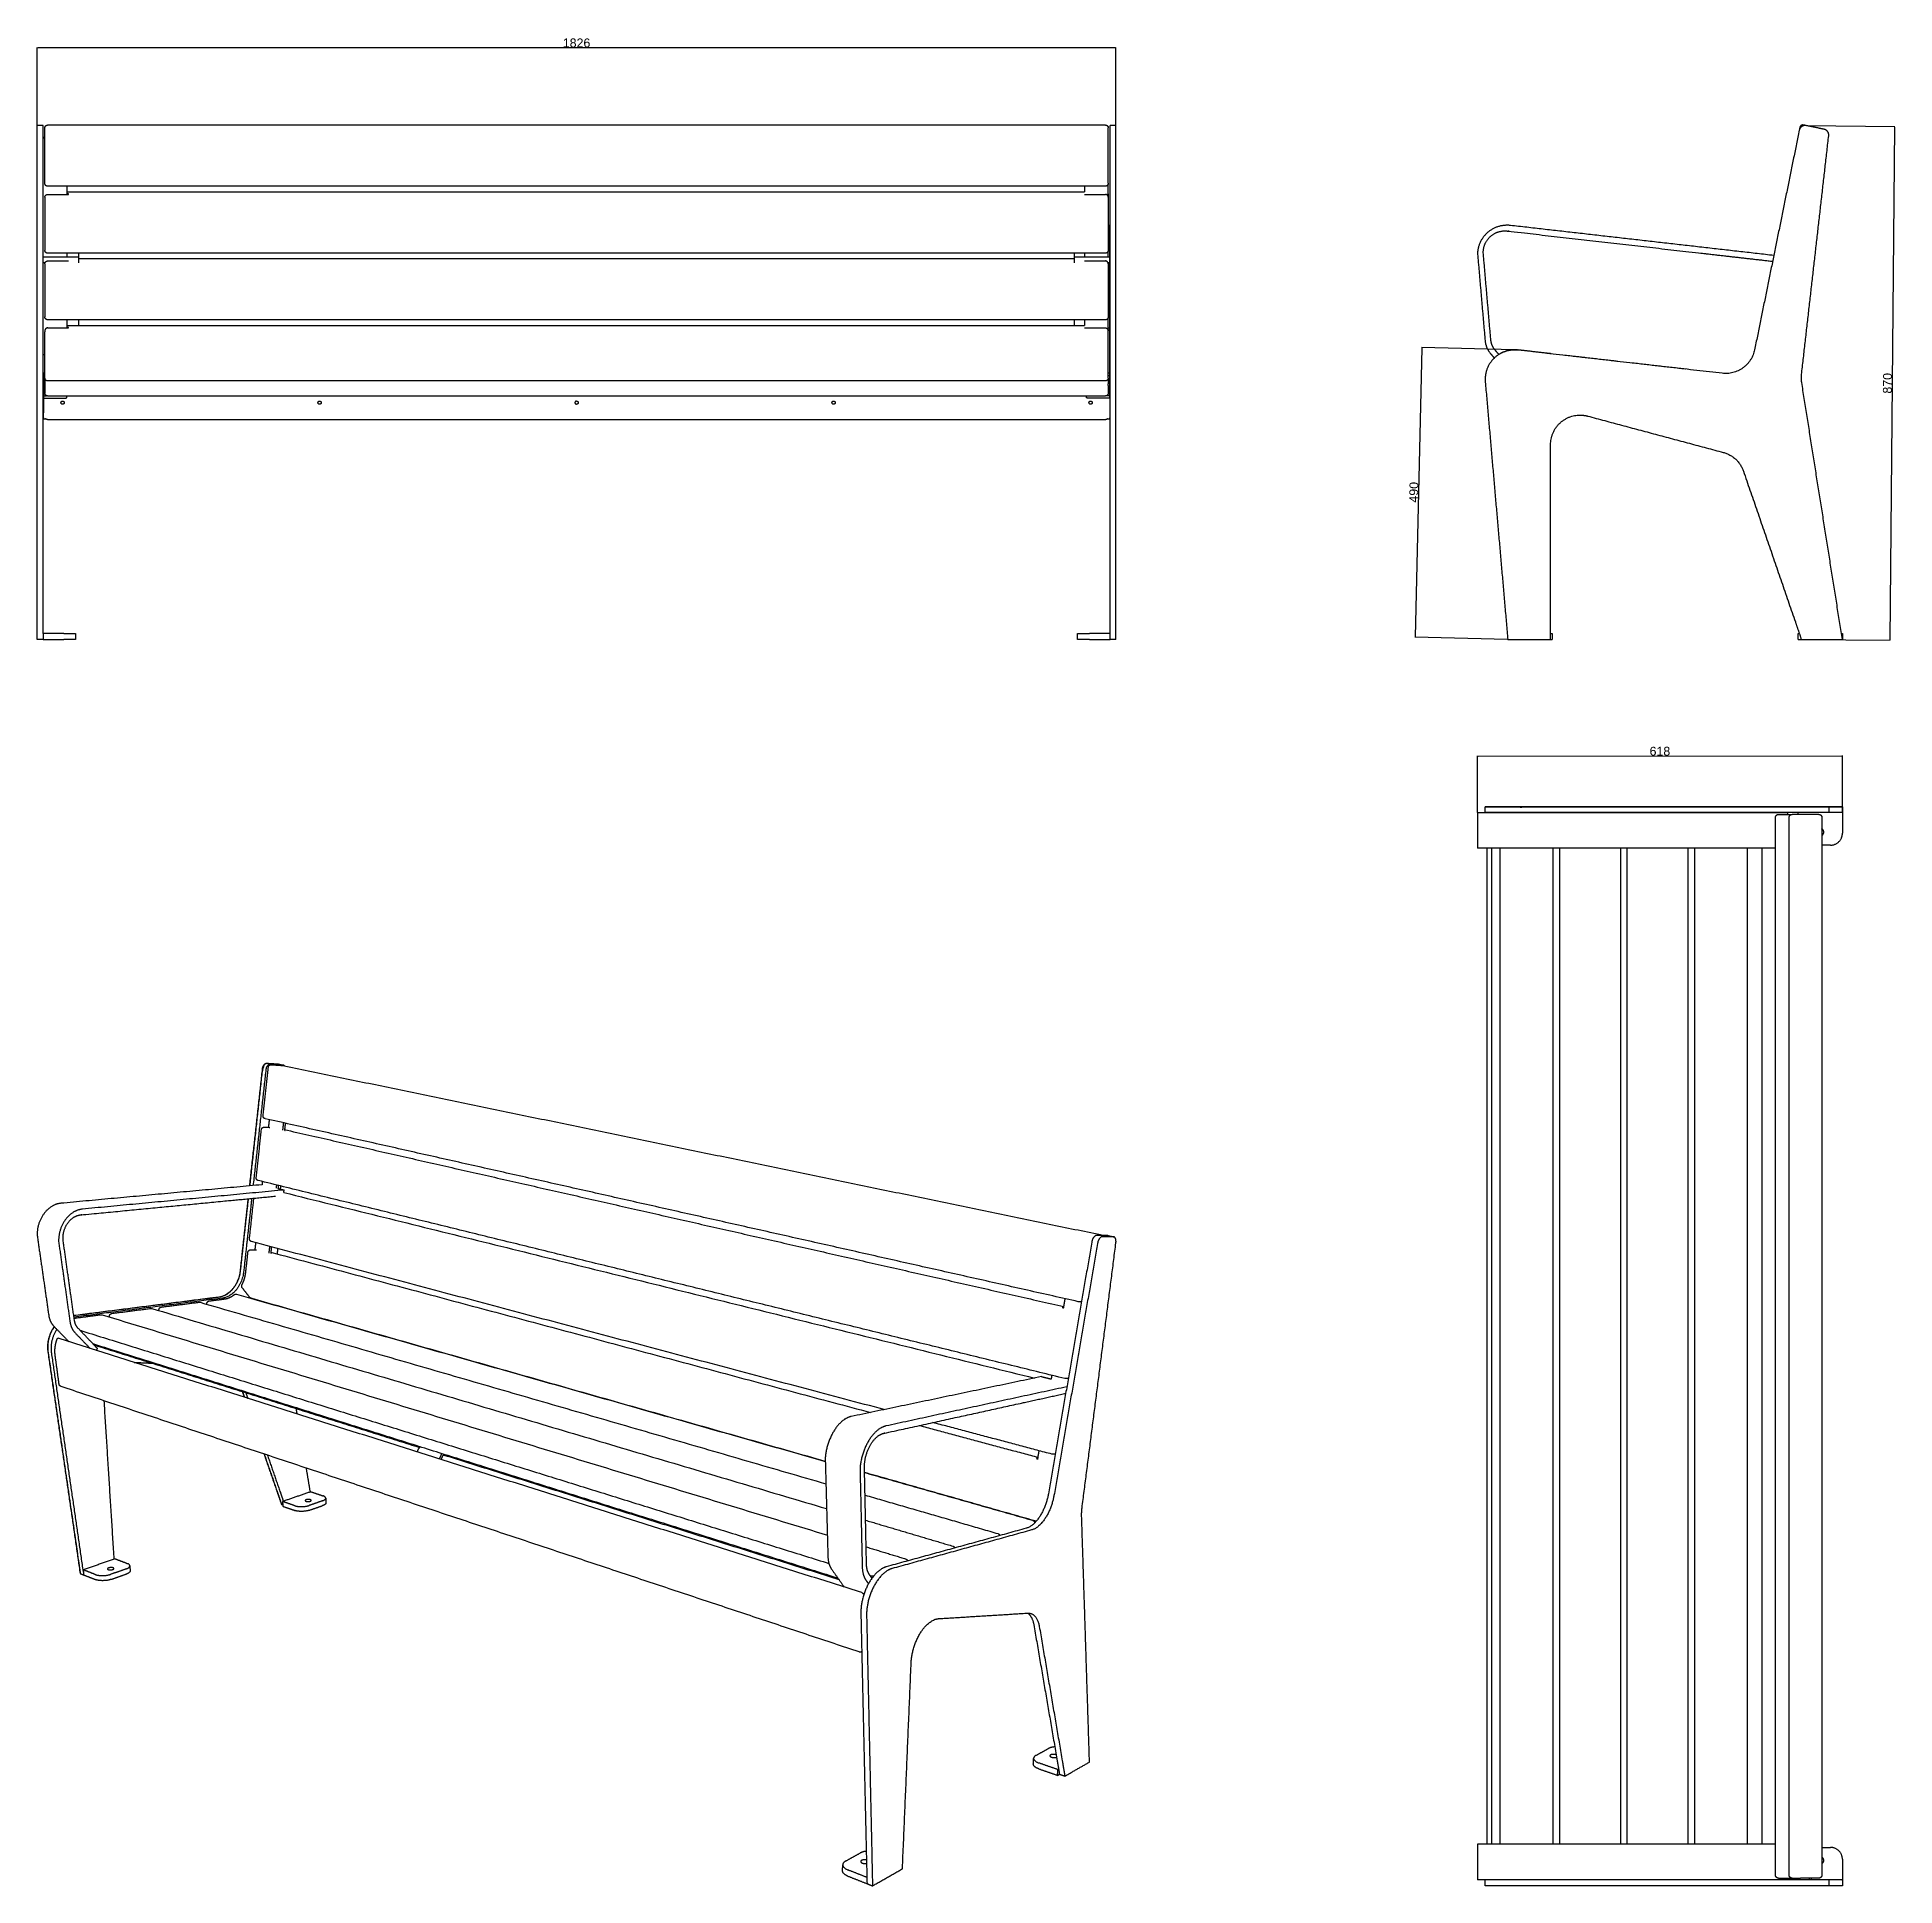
# Model space of a CAD drawing. Header units: millimetres. Extents: x -190 to 3144, y -4226 to 3974.
# Drawn here: x 0 to 3144, y 846 to 3974 of the extents above; entities that cross this region are included whole.
import ezdxf

# ---------------------------------------------------------------- set-up
doc = ezdxf.new("R2010")
doc.units = ezdxf.units.MM
doc.header["$MEASUREMENT"] = 0
doc.layers.add('Domyślny', color=7, linetype='Continuous', true_color=0x000000)
doc.layers.add('Utwórz2D linie widoczne', color=7, linetype='Continuous', true_color=0x000000)
doc.styles.add('Arial', font='arial.ttf')
doc.dimstyles.new('Domyślny', dxfattribs={"dimtxt": 15, "dimasz": 1, "dimexe": 0.5, "dimexo": 0.5, "dimgap": 0.25, "dimtad": 1, "dimtoh": 1, "dimdec": 0, "dimzin": 1, "dimdsep": 46, "dimtxsty": 'Arial', "dimcen": 0.5, "dimazin": 0, "dimtfac": 1, "dimtdec": 4, "dimtix": 1, "dimtmove": 1, "dimatfit": 3, "dimfxl": 0, "dimtolj": 1, "dimtzin": 1, "dimarcsym": 0})

msp = doc.modelspace()

# ---------------------------------------------------------------- blocks, each defined once
blk = doc.blocks.new('*D12')
at = {"layer": 'Defpoints', "color": 0}
for p in [(2994.2, 3824.2), (2986.1, 2954.6), (3135.8, 2953.2)]:
    blk.add_point(p, dxfattribs=at)
at = {"layer": 'Domyślny', "color": 0, "lineweight": -2}
for p, q in [((2994.7, 3824.2), (3144.3, 3822.8)), ((3143.8, 3821.8), (3135.8, 2954.2)), ((2986.6, 2954.6), (3136.3, 2953.2))]:
    blk.add_line(p, q, dxfattribs=at)
at = {"layer": 'Domyślny', "color": 0}
for points in [[(3144, 3821.8), (3143.6, 3821.8), (3143.8, 3822.8)], [(3135.6, 2954.2), (3136, 2954.2), (3135.8, 2953.2)]]:
    blk.add_solid(points, dxfattribs=at)
at = {"layer": 'Domyślny', "color": 0, "insert": (3131.9, 3388.1), "char_height": 15, "attachment_point": 5, "rotation": 89.4705, "style": 'Arial'}
blk.add_mtext('\\A1;870', dxfattribs=at)
blk = doc.blocks.new('*D13')
at = {"layer": 'Defpoints', "color": 0}
for p in [(1826, 3956.1), (0, 3824.3), (1826, 3824.3)]:
    blk.add_point(p, dxfattribs=at)
at = {"layer": 'Domyślny', "color": 0, "lineweight": -2}
for p, q in [((0, 3824.8), (0, 3956.6)), ((1, 3956.1), (1825, 3956.1)), ((1826, 3824.8), (1826, 3956.6))]:
    blk.add_line(p, q, dxfattribs=at)
at = {"layer": 'Domyślny', "color": 0}
for points in [[(1, 3956.2), (1, 3955.9), (0, 3956.1)], [(1825, 3955.9), (1825, 3956.2), (1826, 3956.1)]]:
    blk.add_solid(points, dxfattribs=at)
at = {"layer": 'Domyślny', "color": 0, "insert": (913, 3964), "char_height": 15, "attachment_point": 5, "style": 'Arial'}
blk.add_mtext('\\A1;1826', dxfattribs=at)
blk = doc.blocks.new('*D14')
at = {"layer": 'Defpoints', "color": 0}
for p in [(2500.9, 3444.9), (2332.2, 2958.3), (2489.2, 2954.6)]:
    blk.add_point(p, dxfattribs=at)
at = {"layer": 'Domyślny', "color": 0, "lineweight": -2}
for p, q in [((2343.8, 3447.6), (2332.2, 2959.3)), ((2500.4, 3444.9), (2343.4, 3448.6)), ((2488.7, 2954.6), (2331.7, 2958.3))]:
    blk.add_line(p, q, dxfattribs=at)
at = {"layer": 'Domyślny', "color": 0}
for points in [[(2344, 3447.6), (2343.7, 3447.6), (2343.9, 3448.6)], [(2332, 2959.3), (2332.4, 2959.3), (2332.2, 2958.3)]]:
    blk.add_solid(points, dxfattribs=at)
at = {"layer": 'Domyślny', "color": 0, "insert": (2330.1, 3203.7), "char_height": 15, "attachment_point": 5, "rotation": 88.6364, "style": 'Arial'}
blk.add_mtext('\\A1;490', dxfattribs=at)
blk = doc.blocks.new('*D15')
at = {"layer": 'Defpoints', "color": 0}
for p in [(3055.5, 2757.6), (2437.9, 2661.2), (3055.6, 2661.6)]:
    blk.add_point(p, dxfattribs=at)
at = {"layer": 'Domyślny', "color": 0, "lineweight": -2}
for p, q in [((2437.9, 2661.7), (2437.8, 2757.8)), ((2438.8, 2757.3), (3054.5, 2757.6)), ((3055.6, 2662.1), (3055.5, 2758.1))]:
    blk.add_line(p, q, dxfattribs=at)
at = {"layer": 'Domyślny', "color": 0}
for points in [[(2438.8, 2757.5), (2438.8, 2757.1), (2437.8, 2757.3)], [(3054.5, 2757.4), (3054.5, 2757.8), (3055.5, 2757.6)]]:
    blk.add_solid(points, dxfattribs=at)
at = {"layer": 'Domyślny', "color": 0, "insert": (2746.7, 2765.4), "char_height": 15, "attachment_point": 5, "rotation": 0.0298, "style": 'Arial'}
blk.add_mtext('\\A1;618', dxfattribs=at)

# ---------------------------------------------------------------- dimensions: what is measured, and where the dimension line sits
at = {"layer": 'Domyślny'}
for p1, p2, distance, picture, middle in [((0, 3824.3), (1826, 3824.3), 131.7, '*D13', (913, 3964)), ((2994.2, 3824.2), (2986.1, 2954.6), 149.7, '*D12', (3131.9, 3388.1)), ((2500.9, 3444.9), (2489.2, 2954.6), -157, '*D14', (2330.1, 3203.7)), ((2437.9, 2661.2), (3055.6, 2661.6), 96.1, '*D15', (2746.7, 2765.4))]:
    dim = msp.add_aligned_dim(p1=p1, p2=p2, distance=distance, dimstyle='Domyślny', dxfattribs=at)
    dim.commit()
    dim.dimension.update_dxf_attribs({"geometry": picture, "text_midpoint": middle})

# ---------------------------------------------------------------- linework, layer by layer
at = {"layer": 'Utwórz2D linie widoczne'}
for points, degree in [([(0, 3824.1), (0, 3824.2), (0, 3824.3)], 2), ([(10, 3824.3), (5, 3824.3), (0, 3824.3)], 2), ([(0, 3818), (0, 3821.1), (0, 3824.1)], 2), ([(0, 3807.1), (0, 3812.5), (0, 3818)], 2), ([(0, 3403), (0, 3605), (0, 3807.1)], 2), ([(10, 3824.1), (10, 3824.2), (10, 3824.3)], 2), ([(10, 3818), (10, 3821.1), (10, 3824.1)], 2), ([(10, 3807.1), (10, 3812.5), (10, 3818)], 2), ([(10, 3403), (10, 3605), (10, 3807.1)], 2), ([(13, 3814.7), (13, 3817.4), (13, 3820.2)], 2), ([(13, 3726.5), (13, 3770.6), (13, 3814.7)], 2), ([(18, 3825.2), (913, 3825.2), (1808, 3825.2)], 2), ([(1813, 3814.7), (1813, 3817.4), (1813, 3820.2)], 2), ([(1813, 3726.5), (1813, 3770.6), (1813, 3814.7)], 2), ([(1816, 3824.1), (1816, 3824.2), (1816, 3824.3)], 2), ([(1826, 3824.3), (1821, 3824.3), (1816, 3824.3)], 2), ([(1816, 3818), (1816, 3821.1), (1816, 3824.1)], 2), ([(1816, 3807.1), (1816, 3812.5), (1816, 3818)], 2), ([(1816, 3403), (1816, 3605), (1816, 3807.1)], 2), ([(1825.5, 2954.6), (1825.5, 3389.5), (1825.5, 3824.3)], 2), ([(1826, 3824.1), (1826, 3824.2), (1826, 3824.3)], 2), ([(1826, 3818), (1826, 3821.1), (1826, 3824.1)], 2), ([(1826, 3807.1), (1826, 3812.5), (1826, 3818)], 2), ([(1826, 3403), (1826, 3605), (1826, 3807.1)], 2), ([(2982.5, 3816.3), (2944.7, 3630.5), (2906.9, 3444.7)], 2), ([(2983.5, 3821.2), (2983, 3818.8), (2982.5, 3816.3)], 2), ([(2986.4, 3403), (3009.4, 3605), (3032.4, 3807.1)], 2), ([(2994.2, 3824.2), (2991.8, 3824.7), (2989.4, 3825.1)], 2), ([(3024.5, 3818), (3009.4, 3821.1), (2994.3, 3824.1)], 2), ([(10, 3803.7), (10, 3804.1), (10, 3804.5)], 2), ([(10, 3804.5), (11.3, 3804.5), (12.5, 3804.5)], 2), ([(10, 3436.3), (10, 3620), (10, 3803.7)], 2), ([(10, 3803.7), (11.3, 3803.7), (12.5, 3803.7)], 2), ([(1808, 3721.5), (913, 3721.5), (18, 3721.5)], 2), ([(50, 3721.5), (50, 3714.6), (50, 3707.8)], 2), ([(50, 3711.9), (911.4, 3711.9), (1772.8, 3711.9)], 2), ([(1772.8, 3721.5), (1772.8, 3716.7), (1772.8, 3711.9)], 2), ([(1812.8, 3704.5), (1812.8, 3714.7), (1812.8, 3724.9)], 2), ([(13, 3702.9), (13, 3702.1), (13, 3701.3)], 2), ([(13, 3701.3), (13, 3657.2), (13, 3613.1)], 2), ([(18, 3707.8), (35.5, 3707.8), (53, 3707.8)], 2), ([(53, 3708.8), (51.5, 3708.8), (50, 3708.8)], 2), ([(53, 3707.8), (53, 3708.3), (53, 3708.8)], 2), ([(1773, 3707.8), (1790.5, 3707.8), (1808, 3707.8)], 2), ([(1813, 3706.9), (1813, 3705.5), (1813, 3704)], 2), ([(1813, 3703.9), (1813, 3703.5), (1813, 3703)], 2), ([(1813, 3702.9), (1813, 3702.1), (1813, 3701.3)], 2), ([(1813, 3701.3), (1813, 3657.2), (1813, 3613.1)], 2), ([(1813, 3655.5), (1814.4, 3655.5), (1815.7, 3655.5)], 2), ([(1815.7, 3655.2), (1815.7, 3655.4), (1815.7, 3655.5)], 2), ([(1815.7, 3601.8), (1815.7, 3628.5), (1815.7, 3655.2)], 2), ([(2939.4, 3604.4), (2716.4, 3629.8), (2493.5, 3655.2)], 2), ([(70.3, 3601.8), (40.3, 3601.8), (10.3, 3601.8)], 2), ([(10.3, 3592), (10.3, 3596.9), (10.3, 3601.8)], 2), ([(13.4, 3592), (11.8, 3592), (10.3, 3592)], 2), ([(13, 3590.2), (13, 3589.4), (13, 3588.6)], 2), ([(13, 3588.6), (13, 3544.5), (13, 3500.5)], 2), ([(1808, 3608.1), (913, 3608.1), (18, 3608.1)], 2), ([(18, 3595.1), (35.5, 3595.1), (53, 3595.1)], 2), ([(50, 3608.1), (50, 3605), (50, 3601.8)], 2), ([(70.3, 3601.8), (70.3, 3605), (70.3, 3608.1)], 2), ([(70.3, 3592), (70.3, 3596.9), (70.3, 3601.8)], 2), ([(70.3, 3599.2), (913, 3599.2), (1755.7, 3599.2)], 2), ([(1755.7, 3601.8), (1755.7, 3605), (1755.7, 3608.1)], 2), ([(1815.7, 3601.8), (1785.7, 3601.8), (1755.7, 3601.8)], 2), ([(1755.7, 3592), (1755.7, 3596.9), (1755.7, 3601.8)], 2), ([(1772.8, 3608.1), (1772.8, 3605), (1772.8, 3601.8)], 2), ([(1773, 3595.1), (1790.5, 3595.1), (1808, 3595.1)], 2), ([(1815.7, 3592), (1814.2, 3592), (1812.7, 3592)], 2), ([(1812.8, 3601.8), (1812.8, 3606.7), (1812.8, 3611.6)], 2), ([(1812.8, 3591.8), (1812.8, 3591.9), (1812.8, 3592)], 2), ([(1813, 3592), (1813, 3591.7), (1813, 3591.3)], 2), ([(1813, 3591.2), (1813, 3590.8), (1813, 3590.3)], 2), ([(1813, 3590.2), (1813, 3589.4), (1813, 3588.6)], 2), ([(1813, 3588.6), (1813, 3544.5), (1813, 3500.5)], 2), ([(1815.7, 3592), (1815.7, 3596.9), (1815.7, 3601.8)], 2), ([(1815.7, 3461.4), (1815.7, 3526.7), (1815.7, 3592)], 2), ([(2437.9, 3608.3), (2444.3, 3534.5), (2450.7, 3460.6)], 2), ([(2460.5, 3461.4), (2454.1, 3535.2), (2447.7, 3609)], 2), ([(1808, 3495.5), (913, 3495.5), (18, 3495.5)], 2), ([(50, 3495.5), (50, 3488.6), (50, 3481.8)], 2), ([(70.3, 3485.9), (70.3, 3490.7), (70.3, 3495.5)], 2), ([(1755.7, 3485.9), (1755.7, 3490.7), (1755.7, 3495.5)], 2), ([(1772.8, 3495.5), (1772.8, 3490.7), (1772.8, 3485.9)], 2), ([(1812.8, 3478.5), (1812.8, 3488.7), (1812.8, 3498.9)], 2), ([(13, 3476.9), (13, 3476.1), (13, 3475.3)], 2), ([(13, 3438.1), (13, 3456.7), (13, 3475.3)], 2), ([(18, 3481.8), (35.5, 3481.8), (53, 3481.8)], 2), ([(50, 3485.9), (911.4, 3485.9), (1772.8, 3485.9)], 2), ([(53, 3482.8), (51.5, 3482.8), (50, 3482.8)], 2), ([(53, 3481.8), (53, 3482.3), (53, 3482.8)], 2), ([(1773, 3481.8), (1790.5, 3481.8), (1808, 3481.8)], 2), ([(1813, 3478), (1813, 3479.5), (1813, 3480.9)], 2), ([(1813, 3477), (1813, 3477.5), (1813, 3477.9)], 2), ([(1813, 3475.3), (1813, 3476.1), (1813, 3476.9)], 2), ([(1813, 3438.1), (1813, 3456.7), (1813, 3475.3)], 2), ([(1815.7, 3444.5), (1815.7, 3453), (1815.7, 3461.4)], 2), ([(13, 3436.3), (11.5, 3436.3), (10, 3436.3)], 2), ([(10.3, 3398.1), (10.3, 3417.2), (10.3, 3436.3)], 2), ([(13, 3437.4), (13, 3437.8), (13, 3438.1)], 2), ([(13, 3437.2), (13, 3437.3), (13, 3437.4)], 2), ([(13, 3436.7), (13, 3436.9), (13, 3437.2)], 2), ([(13, 3436.4), (13, 3436.5), (13, 3436.7)], 2), ([(13, 3436), (13, 3436.2), (13, 3436.4)], 2), ([(13, 3435.6), (13, 3435.8), (13, 3436)], 2), ([(13, 3435.2), (13, 3435.4), (13, 3435.6)], 2), ([(13, 3435.2), (13, 3435.2), (13, 3435.2)], 2), ([(13, 3434.5), (13, 3434.9), (13, 3435.2)], 2), ([(13, 3434.4), (13, 3434.5), (13, 3434.5)], 2), ([(13, 3434), (13, 3434.2), (13, 3434.4)], 2), ([(13, 3433.6), (13, 3433.8), (13, 3434)], 2), ([(13, 3433.2), (13, 3433.4), (13, 3433.6)], 2), ([(13, 3432.8), (13, 3433), (13, 3433.2)], 2), ([(13, 3432.4), (13, 3432.6), (13, 3432.8)], 2), ([(13, 3432.4), (13, 3432.4), (13, 3432.4)], 2), ([(13, 3432.1), (13, 3432.2), (13, 3432.4)], 2), ([(13, 3431.7), (13, 3431.9), (13, 3432.1)], 2), ([(13, 3431.3), (13, 3431.5), (13, 3431.7)], 2), ([(13, 3430.9), (13, 3431.1), (13, 3431.3)], 2), ([(13, 3430.5), (13, 3430.7), (13, 3430.9)], 2), ([(13, 3430.1), (13, 3430.3), (13, 3430.5)], 2), ([(13, 3429.8), (13, 3429.9), (13, 3430.1)], 2), ([(13, 3429.6), (13, 3429.7), (13, 3429.8)], 2), ([(13, 3429), (13, 3429.3), (13, 3429.6)], 2), ([(13, 3428.9), (13, 3429), (13, 3429)], 2), ([(13, 3428.6), (13, 3428.8), (13, 3428.9)], 2), ([(13, 3428.2), (13, 3428.4), (13, 3428.6)], 2), ([(13, 3427.9), (13, 3428.1), (13, 3428.2)], 2), ([(13, 3427.5), (13, 3427.7), (13, 3427.9)], 2), ([(13, 3427.1), (13, 3427.3), (13, 3427.5)], 2), ([(1813, 3437.4), (1813, 3437.8), (1813, 3438.1)], 2), ([(1813, 3437.2), (1813, 3437.3), (1813, 3437.4)], 2), ([(1813, 3436.7), (1813, 3436.9), (1813, 3437.2)], 2), ([(1813, 3436.4), (1813, 3436.5), (1813, 3436.7)], 2), ([(1813, 3436), (1813, 3436.2), (1813, 3436.4)], 2), ([(1813, 3435.6), (1813, 3435.8), (1813, 3436)], 2), ([(1813, 3435.2), (1813, 3435.4), (1813, 3435.6)], 2), ([(1813, 3435.2), (1813, 3435.2), (1813, 3435.2)], 2), ([(1813, 3434.5), (1813, 3434.9), (1813, 3435.2)], 2), ([(1813, 3434.4), (1813, 3434.5), (1813, 3434.5)], 2), ([(1813, 3434), (1813, 3434.2), (1813, 3434.4)], 2), ([(1813, 3433.6), (1813, 3433.8), (1813, 3434)], 2), ([(1813, 3433.2), (1813, 3433.4), (1813, 3433.6)], 2), ([(1813, 3432.8), (1813, 3433), (1813, 3433.2)], 2), ([(1813, 3432.4), (1813, 3432.6), (1813, 3432.8)], 2), ([(1813, 3432.4), (1813, 3432.4), (1813, 3432.4)], 2), ([(1813, 3432.1), (1813, 3432.2), (1813, 3432.4)], 2), ([(1813, 3431.7), (1813, 3431.9), (1813, 3432.1)], 2), ([(1813, 3431.3), (1813, 3431.5), (1813, 3431.7)], 2), ([(1813, 3430.9), (1813, 3431.1), (1813, 3431.3)], 2), ([(1813, 3430.5), (1813, 3430.7), (1813, 3430.9)], 2), ([(1813, 3430.1), (1813, 3430.3), (1813, 3430.5)], 2), ([(1813, 3429.8), (1813, 3429.9), (1813, 3430.1)], 2), ([(1813, 3429.6), (1813, 3429.7), (1813, 3429.8)], 2), ([(1813, 3429), (1813, 3429.3), (1813, 3429.6)], 2), ([(1813, 3428.9), (1813, 3429), (1813, 3429)], 2), ([(1813, 3428.6), (1813, 3428.8), (1813, 3428.9)], 2), ([(1813, 3428.2), (1813, 3428.4), (1813, 3428.6)], 2), ([(1813, 3427.9), (1813, 3428.1), (1813, 3428.2)], 2), ([(1813, 3427.5), (1813, 3427.7), (1813, 3427.9)], 2), ([(1813, 3427.1), (1813, 3427.3), (1813, 3427.5)], 2), ([(1815.7, 3398.1), (1815.7, 3421.3), (1815.7, 3444.5)], 2), ([(2460.2, 3438.1), (2463.3, 3434.5), (2466.4, 3430.9)], 2), ([(2474.1, 3436.9), (2470.8, 3440.7), (2467.6, 3444.5)], 2), ([(2475.9, 3438), (2475.8, 3438), (2475.7, 3438), (2475.6, 3438)], 3), ([(2475.6, 3438), (2475.6, 3437.9), (2475.7, 3437.9)], 2), ([(2561.2, 3438.3), (2533.8, 3441.4), (2506.5, 3444.6)], 2), ([(2852.2, 3405), (2679.4, 3424.6), (2506.5, 3444.3)], 2), ([(2675.4, 3425.1), (2630.7, 3430.2), (2586, 3435.3)], 2), ([(0, 3389.5), (0, 3396.3), (0, 3403)], 2), ([(10, 3389.5), (10, 3396.3), (10, 3403)], 2), ([(10.5, 3398.1), (10.4, 3398.1), (10.3, 3398.1)], 2), ([(10.3, 3391.7), (10.3, 3394.9), (10.3, 3398.1)], 2), ([(10.5, 3401.1), (10.5, 3403.4), (10.5, 3405.7)], 2), ([(10.5, 3405.7), (11.8, 3405.7), (13, 3405.7)], 2), ([(10.5, 3401.1), (10.5, 3384.1), (10.5, 3367.1)], 2), ([(13, 3401.1), (11.8, 3401.1), (10.5, 3401.1)], 2), ([(13, 3426.8), (13, 3427), (13, 3427.1)], 2), ([(13, 3426.4), (13, 3426.6), (13, 3426.8)], 2), ([(13, 3426.1), (13, 3426.3), (13, 3426.4)], 2), ([(13, 3425.7), (13, 3425.9), (13, 3426.1)], 2), ([(13, 3425.4), (13, 3425.6), (13, 3425.7)], 2), ([(13, 3425), (13, 3425.2), (13, 3425.4)], 2), ([(13, 3424.8), (13, 3424.9), (13, 3425)], 2), ([(13, 3424.1), (13, 3424.4), (13, 3424.8)], 2), ([(13, 3423.9), (13, 3424), (13, 3424.1)], 2), ([(13, 3423.4), (13, 3423.7), (13, 3423.9)], 2), ([(13, 3423.2), (13, 3423.3), (13, 3423.4)], 2), ([(13, 3422.7), (13, 3423), (13, 3423.2)], 2), ([(13, 3422.5), (13, 3422.6), (13, 3422.7)], 2), ([(13, 3422), (13, 3422.3), (13, 3422.5)], 2), ([(13, 3421.9), (13, 3421.9), (13, 3422)], 2), ([(13, 3421.3), (13, 3421.6), (13, 3421.9)], 2), ([(13, 3421.2), (13, 3421.3), (13, 3421.3)], 2), ([(13, 3420.7), (13, 3420.9), (13, 3421.2)], 2), ([(13, 3420.5), (13, 3420.6), (13, 3420.7)], 2), ([(13, 3420), (13, 3420.3), (13, 3420.5)], 2), ([(13, 3419.9), (13, 3419.9), (13, 3420)], 2), ([(13, 3417.4), (13, 3418.7), (13, 3419.9)], 2), ([(13, 3417.3), (13, 3417.4), (13, 3417.4)], 2), ([(13, 3416.8), (13, 3417), (13, 3417.3)], 2), ([(13, 3416.7), (13, 3416.7), (13, 3416.8)], 2), ([(13, 3416.1), (13, 3416.4), (13, 3416.7)], 2), ([(13, 3411.6), (13, 3413.8), (13, 3416.1)], 2), ([(13, 3411.5), (13, 3411.6), (13, 3411.6)], 2), ([(13, 3407.1), (13, 3409.3), (13, 3411.5)], 2), ([(13, 3405.9), (13, 3406.5), (13, 3407.1)], 2), ([(13, 3407.1), (13, 3407.1), (13, 3407.1)], 2), ([(13, 3405.7), (13, 3405.8), (13, 3405.9)], 2), ([(13, 3404.7), (13, 3405.2), (13, 3405.7)], 2), ([(13, 3404.3), (13, 3404.5), (13, 3404.7)], 2), ([(13, 3403.5), (13, 3403.9), (13, 3404.3)], 2), ([(13, 3403.2), (13, 3403.4), (13, 3403.5)], 2), ([(13, 3402.9), (13, 3403.1), (13, 3403.2)], 2), ([(13, 3402.6), (13, 3402.8), (13, 3402.9)], 2), ([(13, 3402.4), (13, 3402.5), (13, 3402.6)], 2), ([(13, 3402.1), (13, 3402.2), (13, 3402.4)], 2), ([(13, 3401.8), (13, 3401.9), (13, 3402.1)], 2), ([(13, 3401.5), (13, 3401.6), (13, 3401.8)], 2), ([(13, 3401.2), (13, 3401.4), (13, 3401.5)], 2), ([(13, 3400.9), (13, 3401.1), (13, 3401.2)], 2), ([(13, 3400.6), (13, 3400.8), (13, 3400.9)], 2), ([(13, 3400.4), (13, 3400.5), (13, 3400.6)], 2), ([(13, 3400), (13, 3400.2), (13, 3400.4)], 2), ([(13, 3399.8), (13, 3399.9), (13, 3400)], 2), ([(13, 3397.6), (13, 3398.7), (13, 3399.8)], 2), ([(13, 3397), (13, 3397.3), (13, 3397.6)], 2), ([(13, 3397.6), (13, 3397.6), (13, 3397.6)], 2), ([(13, 3396.9), (13, 3392.1), (13, 3387.3)], 2), ([(1813, 3426.8), (1813, 3427), (1813, 3427.1)], 2), ([(1813, 3426.4), (1813, 3426.6), (1813, 3426.8)], 2), ([(1813, 3426.1), (1813, 3426.3), (1813, 3426.4)], 2), ([(1813, 3425.7), (1813, 3425.9), (1813, 3426.1)], 2), ([(1813, 3425.4), (1813, 3425.6), (1813, 3425.7)], 2), ([(1813, 3425), (1813, 3425.2), (1813, 3425.4)], 2), ([(1813, 3424.8), (1813, 3424.9), (1813, 3425)], 2), ([(1813, 3424.1), (1813, 3424.4), (1813, 3424.8)], 2), ([(1813, 3423.9), (1813, 3424), (1813, 3424.1)], 2), ([(1813, 3423.4), (1813, 3423.7), (1813, 3423.9)], 2), ([(1813, 3423.2), (1813, 3423.3), (1813, 3423.4)], 2), ([(1813, 3422.7), (1813, 3423), (1813, 3423.2)], 2), ([(1813, 3422.5), (1813, 3422.6), (1813, 3422.7)], 2), ([(1813, 3422), (1813, 3422.3), (1813, 3422.5)], 2), ([(1813, 3421.9), (1813, 3421.9), (1813, 3422)], 2), ([(1813, 3421.3), (1813, 3421.6), (1813, 3421.9)], 2), ([(1813, 3421.2), (1813, 3421.3), (1813, 3421.3)], 2), ([(1813, 3420.7), (1813, 3420.9), (1813, 3421.2)], 2), ([(1813, 3420.5), (1813, 3420.6), (1813, 3420.7)], 2), ([(1813, 3420), (1813, 3420.3), (1813, 3420.5)], 2), ([(1813, 3419.9), (1813, 3419.9), (1813, 3420)], 2), ([(1813, 3417.4), (1813, 3418.7), (1813, 3419.9)], 2), ([(1813, 3417.3), (1813, 3417.4), (1813, 3417.4)], 2), ([(1813, 3416.8), (1813, 3417), (1813, 3417.3)], 2), ([(1813, 3416.7), (1813, 3416.7), (1813, 3416.8)], 2), ([(1813, 3416.1), (1813, 3416.4), (1813, 3416.7)], 2), ([(1813, 3411.6), (1813, 3413.8), (1813, 3416.1)], 2), ([(1813, 3411.5), (1813, 3411.6), (1813, 3411.6)], 2), ([(1813, 3407.1), (1813, 3409.3), (1813, 3411.5)], 2), ([(1813, 3405.9), (1813, 3406.5), (1813, 3407.1)], 2), ([(1813, 3407.1), (1813, 3407.1), (1813, 3407.1)], 2), ([(1813, 3405.7), (1813, 3405.8), (1813, 3405.9)], 2), ([(1813, 3404.7), (1813, 3405.2), (1813, 3405.7)], 2), ([(1813, 3405.7), (1814.3, 3405.7), (1815.5, 3405.7)], 2), ([(1813, 3404.3), (1813, 3404.5), (1813, 3404.7)], 2), ([(1813, 3403.5), (1813, 3403.9), (1813, 3404.3)], 2), ([(1813, 3403.2), (1813, 3403.4), (1813, 3403.5)], 2), ([(1813, 3402.9), (1813, 3403.1), (1813, 3403.2)], 2), ([(1813, 3402.6), (1813, 3402.8), (1813, 3402.9)], 2), ([(1813, 3402.4), (1813, 3402.5), (1813, 3402.6)], 2), ([(1813, 3402.1), (1813, 3402.2), (1813, 3402.4)], 2), ([(1813, 3401.8), (1813, 3401.9), (1813, 3402.1)], 2), ([(1813, 3401.5), (1813, 3401.6), (1813, 3401.8)], 2), ([(1813, 3401.2), (1813, 3401.4), (1813, 3401.5)], 2), ([(1813, 3400.9), (1813, 3401.1), (1813, 3401.2)], 2), ([(1813, 3401.1), (1814.3, 3401.1), (1815.5, 3401.1)], 2), ([(1813, 3400.6), (1813, 3400.8), (1813, 3400.9)], 2), ([(1813, 3400.4), (1813, 3400.5), (1813, 3400.6)], 2), ([(1813, 3400), (1813, 3400.2), (1813, 3400.4)], 2), ([(1813, 3399.8), (1813, 3399.9), (1813, 3400)], 2), ([(1813, 3397.6), (1813, 3398.7), (1813, 3399.8)], 2), ([(1813, 3397), (1813, 3397.3), (1813, 3397.6)], 2), ([(1813, 3397.6), (1813, 3397.6), (1813, 3397.6)], 2), ([(1813, 3396.9), (1813, 3392.1), (1813, 3387.3)], 2), ([(1815.5, 3401.1), (1815.5, 3403.4), (1815.5, 3405.7)], 2), ([(1815.5, 3367.1), (1815.5, 3384.1), (1815.5, 3401.1)], 2), ([(1815.7, 3398.1), (1815.6, 3398.1), (1815.5, 3398.1)], 2), ([(1815.7, 3391.7), (1815.7, 3394.9), (1815.7, 3398.1)], 2), ([(1816, 3389.5), (1816, 3396.3), (1816, 3403)], 2), ([(1826, 3389.5), (1826, 3396.3), (1826, 3403)], 2), ([(2789.6, 3412.1), (2744.9, 3417.2), (2700.2, 3422.3)], 2), ([(0, 2954.6), (0, 3172.1), (0, 3389.5)], 2), ([(10, 2964.6), (10, 3177.1), (10, 3389.5)], 2), ([(10.5, 3391.7), (10.4, 3391.7), (10.3, 3391.7)], 2), ([(10.5, 3367.1), (10.5, 3365.1), (10.5, 3363.1)], 2), ([(10.5, 3367.1), (13.2, 3367.1), (15.9, 3367.1)], 2), ([(13, 3387.3), (13, 3385.9), (13, 3384.5)], 2), ([(13, 3384.5), (13, 3382.3), (13, 3380)], 2), ([(13, 3380), (13, 3376.1), (13, 3372.1)], 2), ([(13, 3372.1), (13, 3372.1), (13, 3372.1)], 2), ([(13, 3372.1), (13, 3372.1), (13, 3372)], 2), ([(13, 3372), (13, 3372), (13, 3372)], 2), ([(13, 3372), (13, 3371.9), (13, 3371.9)], 2), ([(13, 3371.9), (13, 3371.8), (13, 3371.8)], 2), ([(13, 3371.8), (13, 3371.8), (13, 3371.7)], 2), ([(13, 3371.8), (13, 3371.8), (13, 3371.8)], 2), ([(13, 3371.7), (13, 3371.7), (13, 3371.7)], 2), ([(13, 3371.7), (13, 3371.7), (13, 3371.7)], 2), ([(13, 3371.7), (13, 3371.7), (13, 3371.7)], 2), ([(13, 3371.7), (13, 3371.7), (13, 3371.7)], 2), ([(13, 3371.7), (13, 3371.7), (13, 3371.7)], 2), ([(13, 3371.7), (13, 3371.7), (13, 3371.7)], 2), ([(13, 3371.7), (13, 3371.6), (13, 3371.6)], 2), ([(1808, 3392), (913, 3392), (18, 3392)], 2), ([(1808, 3366.6), (913, 3366.6), (18, 3366.6)], 2), ([(50.5, 3363.7), (50.5, 3365.2), (50.5, 3366.6)], 2), ([(1775.5, 3366.6), (1775.5, 3365.2), (1775.5, 3363.7)], 2), ([(1815.5, 3367.1), (1812.8, 3367.1), (1810.2, 3367.1)], 2), ([(1813, 3384.5), (1813, 3385.9), (1813, 3387.3)], 2), ([(1813, 3384.5), (1813, 3382.3), (1813, 3380)], 2), ([(1813, 3380), (1813, 3376.1), (1813, 3372.1)], 2), ([(1813, 3372.1), (1813, 3372.1), (1813, 3372.1)], 2), ([(1813, 3372.1), (1813, 3372.1), (1813, 3372)], 2), ([(1813, 3372), (1813, 3372), (1813, 3372)], 2), ([(1813, 3372), (1813, 3371.9), (1813, 3371.9)], 2), ([(1813, 3371.9), (1813, 3371.8), (1813, 3371.8)], 2), ([(1813, 3371.8), (1813, 3371.8), (1813, 3371.7)], 2), ([(1813, 3371.8), (1813, 3371.8), (1813, 3371.8)], 2), ([(1813, 3371.7), (1813, 3371.7), (1813, 3371.7)], 2), ([(1813, 3371.7), (1813, 3371.7), (1813, 3371.7)], 2), ([(1813, 3371.7), (1813, 3371.7), (1813, 3371.7)], 2), ([(1813, 3371.7), (1813, 3371.7), (1813, 3371.7)], 2), ([(1813, 3371.7), (1813, 3371.7), (1813, 3371.7)], 2), ([(1813, 3371.7), (1813, 3371.7), (1813, 3371.7)], 2), ([(1813, 3371.7), (1813, 3371.6), (1813, 3371.6)], 2), ([(1815.7, 3391.7), (1815.6, 3391.7), (1815.5, 3391.7)], 2), ([(1815.5, 3363.1), (1815.5, 3365.1), (1815.5, 3367.1)], 2), ([(1816, 2964.6), (1816, 3177.1), (1816, 3389.5)], 2), ([(1826, 2954.6), (1826, 3172.1), (1826, 3389.5)], 2), ([(2451.1, 3390.3), (2470.1, 3172.4), (2489.2, 2954.6)], 2), ([(3055.6, 2954.6), (3021.1, 3172.1), (2986.7, 3389.5)], 2), ([(10.5, 3363.1), (28, 3363.1), (45.5, 3363.1)], 2), ([(10.5, 3363.1), (10.5, 3350.8), (10.5, 3338.4)], 2), ([(10.5, 3329.7), (10.5, 3334.1), (10.5, 3338.4)], 2), ([(1815.5, 3363.1), (1798, 3363.1), (1780.5, 3363.1)], 2), ([(1815.5, 3363.1), (1815.5, 3350.8), (1815.5, 3338.4)], 2), ([(1815.5, 3338.4), (1815.5, 3334.1), (1815.5, 3329.7)], 2), ([(10.5, 3329.7), (10.5, 3329), (10.5, 3328.2)], 2), ([(10.5, 3328.2), (12.4, 3328.2), (14.2, 3328.2)], 2), ([(1808, 3326.5), (913, 3326.5), (18, 3326.5)], 2), ([(1811.8, 3328.2), (1813.7, 3328.2), (1815.5, 3328.2)], 2), ([(1815.5, 3328.2), (1815.5, 3329), (1815.5, 3329.7)], 2), ([(2624.5, 3332.6), (2739.2, 3301.9), (2853.8, 3271.2)], 2), ([(2561.6, 2954.6), (2561.6, 3119.5), (2561.6, 3284.3)], 2), ([(2888.1, 3239.2), (2932, 3111.8), (2975.9, 2984.3)], 2), ([(45, 2964.6), (27.5, 2964.6), (10, 2964.6)], 2), ([(10, 2964.6), (10, 2959.6), (10, 2954.6)], 2), ([(45, 2964.6), (55, 2964.6), (65, 2964.6)], 2), ([(65, 2964.6), (65, 2959.6), (65, 2954.6)], 2), ([(1761, 2954.6), (1761, 2959.6), (1761, 2964.6)], 2), ([(1761, 2964.6), (1771, 2964.6), (1781, 2964.6)], 2), ([(1816, 2964.6), (1798.5, 2964.6), (1781, 2964.6)], 2), ([(1816, 2954.6), (1816, 2959.6), (1816, 2964.6)], 2), ([(2561.6, 2964.6), (2562.9, 2964.6), (2564.2, 2964.6)], 2), ([(2564.2, 2964.6), (2564.2, 2959.6), (2564.2, 2954.6)], 2), ([(2975.9, 2984.3), (2981, 2969.5), (2986.1, 2954.6)], 2), ([(2980.6, 2964.6), (2981.6, 2964.6), (2982.7, 2964.6)], 2), ([(2980.6, 2954.6), (2980.6, 2959.6), (2980.6, 2964.6)], 2), ([(3054, 2964.6), (3054.8, 2964.6), (3055.6, 2964.6)], 2), ([(3055.6, 2964.6), (3055.6, 2959.6), (3055.6, 2954.6)], 2), ([(10, 2954.6), (5, 2954.6), (0, 2954.6)], 2), ([(10, 2954.6), (27.5, 2954.6), (45, 2954.6)], 2), ([(65, 2954.6), (55, 2954.6), (45, 2954.6)], 2), ([(1781, 2954.6), (1771, 2954.6), (1761, 2954.6)], 2), ([(1781, 2954.6), (1798.5, 2954.6), (1816, 2954.6)], 2), ([(1826, 2954.6), (1821, 2954.6), (1816, 2954.6)], 2), ([(2489.2, 2954.6), (2525.4, 2954.6), (2561.6, 2954.6)], 2), ([(2561.6, 2954.6), (2562.9, 2954.6), (2564.2, 2954.6)], 2), ([(2980.6, 2954.6), (2983.3, 2954.6), (2986.1, 2954.6)], 2), ([(2986.1, 2954.6), (3020.8, 2954.6), (3055.6, 2954.6)], 2), ([(2493.5, 2661.2), (2465.7, 2661.2), (2437.9, 2661.2)], 2), ([(2437.9, 2661.2), (2437.9, 2631.2), (2437.9, 2601.2)], 2), ([(2506.5, 2671.6), (2478.7, 2671.6), (2450.9, 2671.6)], 2), ([(2450.9, 2661.6), (2450.9, 2666.6), (2450.9, 2671.6)], 2), ([(2506.5, 2661.6), (2478.7, 2661.6), (2450.9, 2661.6)], 2), ([(2489.2, 2661.2), (2489.2, 2661.4), (2489.2, 2661.6)], 2), ([(2962.4, 2661.2), (2727.9, 2661.2), (2493.5, 2661.2)], 2), ([(2852.2, 2671.6), (2679.4, 2671.6), (2506.5, 2671.6)], 2), ([(2852.2, 2661.6), (2679.4, 2661.6), (2506.5, 2661.6)], 2), ([(2564.2, 2661.6), (2564.2, 2661.4), (2564.2, 2661.2)], 2), ([(2906.9, 2671.6), (2879.5, 2671.6), (2852.2, 2671.6)], 2), ([(2906.9, 2661.6), (2879.5, 2661.6), (2852.2, 2661.6)], 2), ([(2982.5, 2671.6), (2944.7, 2671.6), (2906.9, 2671.6)], 2), ([(2982.5, 2661.6), (2944.7, 2661.6), (2906.9, 2661.6)], 2), ([(2942.4, 863.6), (2942.4, 1758.6), (2942.4, 2653.6)], 2), ([(2947.4, 2658.6), (2954.7, 2658.6), (2962, 2658.6)], 2), ([(2962, 2658.6), (2962, 2658.6), (2962.1, 2658.6)], 2), ([(2962.1, 2658.6), (2963.7, 2658.6), (2965.3, 2658.6)], 2), ([(2962.4, 2661.2), (2962.4, 2659.9), (2962.4, 2658.6)], 2), ([(2965.3, 2658.6), (2967.9, 2658.6), (2970.4, 2658.6)], 2), ([(2965.4, 863.6), (2965.4, 1758.6), (2965.4, 2653.6)], 2), ([(2980, 2658.6), (2975.2, 2658.6), (2970.4, 2658.6)], 2), ([(2988.4, 2658.6), (2984.2, 2658.6), (2980, 2658.6)], 2), ([(2980.6, 2658.6), (2980.6, 2660.1), (2980.6, 2661.6)], 2), ([(2994.3, 2671.6), (2988.4, 2671.6), (2982.5, 2671.6)], 2), ([(2994.3, 2661.6), (2988.4, 2661.6), (2982.5, 2661.6)], 2), ([(3015.8, 2658.6), (3002.1, 2658.6), (2988.4, 2658.6)], 2), ([(3024.5, 2671.6), (3009.4, 2671.6), (2994.3, 2671.6)], 2), ([(3024.5, 2661.6), (3009.4, 2661.6), (2994.3, 2661.6)], 2), ([(3020.8, 2653.6), (3020.8, 1758.6), (3020.8, 863.6)], 2), ([(3055.6, 2671.6), (3044, 2671.6), (3032.5, 2671.6)], 2), ([(3032.5, 2671.6), (3032.5, 2666.6), (3032.5, 2661.6)], 2), ([(3055.6, 2671.1), (3044, 2671.1), (3032.5, 2671.1)], 2), ([(3054.7, 2661.6), (3043.6, 2661.6), (3032.5, 2661.6)], 2), ([(3055.6, 2661.6), (3055.2, 2661.6), (3054.7, 2661.6)], 2), ([(3055.6, 2671.6), (3055.6, 2666.6), (3055.6, 2661.6)], 2), ([(3055.6, 2661.6), (3055.6, 2644.1), (3055.6, 2626.6)], 2), ([(2493.5, 2601.2), (2465.7, 2601.2), (2437.9, 2601.2)], 2), ([(2454.2, 915.8), (2454.2, 1758.5), (2454.2, 2601.2)], 2), ([(2462.1, 915.8), (2462.1, 1758.5), (2462.1, 2601.2)], 2), ([(2475.6, 2601.2), (2475.6, 1758.5), (2475.6, 915.8)], 2), ([(2942.4, 2601.2), (2717.9, 2601.2), (2493.5, 2601.2)], 2), ([(2565.6, 2601.2), (2565.6, 1758.5), (2565.6, 915.8)], 2), ([(2576.7, 2601.2), (2576.7, 1758.5), (2576.7, 915.8)], 2), ([(2679.8, 2601.2), (2679.8, 1758.5), (2679.8, 915.8)], 2), ([(2690.9, 2601.2), (2690.9, 1758.5), (2690.9, 915.8)], 2), ([(2794.1, 2601.2), (2794.1, 1758.5), (2794.1, 915.8)], 2), ([(2805.7, 915.8), (2805.7, 1758.5), (2805.7, 2601.2)], 2), ([(2895.2, 915.8), (2895.2, 1758.5), (2895.2, 2601.2)], 2), ([(2919.5, 915.8), (2919.5, 1758.5), (2919.5, 2601.2)], 2), ([(3035.6, 2606.6), (3028.2, 2606.6), (3020.8, 2606.6)], 2), ([(409.6, 2235.6), (399.2, 2236.3), (388.8, 2237)], 2), ([(415.7, 2234.4), (405.3, 2235.1), (394.9, 2235.7)], 2), ([(396.2, 2235), (405.6, 2234.4), (415.1, 2233.8)], 2), ([(410.3, 2235.6), (410.4, 2235.5), (410.5, 2235.5)], 2), ([(410.6, 2235.5), (413.5, 2234.9), (416.3, 2234.3)], 2), ([(415.7, 2233.7), (1107.6, 2090.6), (1799.6, 1947.5)], 2), ([(381, 2228.3), (370.1, 2129.1), (359.2, 2029.9)], 2), ([(387.2, 2227), (376.3, 2128.8), (365.5, 2030.5)], 2), ([(382.3, 2148.7), (386.8, 2189.8), (391.4, 2230.9)], 2), ([(1762.2, 1834), (1074.1, 1988.8), (385.9, 2143.7)], 2), ([(392.8, 2142.1), (392.1, 2135.6), (391.4, 2129.1)], 2), ([(370.8, 2044), (375.2, 2084.7), (379.7, 2125.4)], 2), ([(384.4, 2129.4), (389.2, 2129.2), (394.1, 2129)], 2), ([(415.9, 2124.2), (416.6, 2130.4), (417.3, 2136.6)], 2), ([(419.9, 2136), (419.3, 2130), (418.6, 2124)], 2), ([(419.7, 2123.9), (419.2, 2124.1), (418.6, 2124.2)], 2), ([(418.6, 2124), (419.2, 2124), (419.7, 2123.9)], 2), ([(418.7, 2125.2), (1078.2, 1975.4), (1737.8, 1825.7)], 2), ([(380.6, 2031.9), (210.3, 2016.2), (40, 2000.5)], 2), ([(418, 2023), (247.2, 2006.8), (76.5, 1990.6)], 2), ([(1739.7, 1703.9), (1057, 1871.4), (374.3, 2039)], 2), ([(381.2, 2037.2), (380.9, 2034.6), (380.6, 2031.9)], 2), ([(405, 2026.2), (405.2, 2028.7), (405.5, 2031.3)], 2), ([(408.1, 2030.6), (407.9, 2028.1), (407.6, 2025.6)], 2), ([(407.6, 2025.6), (412.8, 2024.3), (418, 2023)], 2), ([(412, 2024.5), (412.2, 2027), (412.3, 2029.6)], 2), ([(417.5, 2018.7), (417.8, 2020.9), (418, 2023)], 2), ([(417.5, 2018.7), (1052.8, 1861.7), (1688, 1704.7)], 2), ([(356.9, 2008.2), (350.2, 1947.2), (343.5, 1886.3)], 2), ([(363.1, 2008.8), (356.3, 1946.7), (349.5, 1884.7)], 2), ([(359.4, 1940.7), (363.1, 1974.9), (366.9, 2009.1)], 2), ([(0, 1946.2), (9.8, 1878.8), (19.5, 1811.5)], 2), ([(36.3, 1935.9), (45.9, 1868.1), (55.5, 1800.3)], 2), ([(63, 1803), (53.4, 1870.8), (43.9, 1938.5)], 2), ([(361.3, 1921.8), (366.2, 1921.8), (371.1, 1921.8)], 2), ([(1433.8, 1651.4), (898.3, 1793.6), (362.8, 1935.8)], 2), ([(369.8, 1933.9), (369.1, 1927.8), (368.4, 1921.8)], 2), ([(392.6, 1916.2), (393.3, 1921.8), (393.9, 1927.5)], 2), ([(396.5, 1926.8), (395.9, 1921.4), (395.3, 1916)], 2), ([(406.9, 1914.8), (407.1, 1919.3), (407.3, 1923.9)], 2), ([(1785, 1934.6), (1748.3, 1721.7), (1711.6, 1508.9)], 2), ([(1794.8, 1932.6), (1757.9, 1719.4), (1721.1, 1506.2)], 2), ([(1768.6, 1485.1), (1797.3, 1709.3), (1825.9, 1933.4)], 2), ([(1811.9, 1945.9), (1802.5, 1946), (1793.1, 1946)], 2), ([(1821.7, 1943.9), (1812.3, 1943.9), (1802.9, 1944)], 2), ([(1812.5, 1945.8), (1817.3, 1944.8), (1822.2, 1943.8)], 2), ([(353.1, 1883.9), (355, 1900.9), (356.8, 1917.8)], 2), ([(396.4, 1916), (395.9, 1916.2), (395.3, 1916.3)], 2), ([(395.3, 1916), (395.9, 1916), (396.4, 1916)], 2), ([(395.5, 1917.8), (903, 1782.2), (1410.5, 1646.5)], 2), ([(359.8, 1841.3), (353.4, 1849.4), (347.1, 1857.6)], 2), ([(307.7, 1841.7), (184.8, 1826), (61.9, 1810.4)], 2), ([(313.6, 1840), (188.2, 1823.9), (62.7, 1807.9)], 2), ([(210.2, 1824.9), (242.1, 1829), (273.9, 1833.1)], 2), ([(275.8, 1833), (805.4, 1679.4), (1335.1, 1525.9)], 2), ([(287.3, 1829.6), (287.4, 1830.3), (287.4, 1831)], 2), ([(291.3, 1835.3), (304.5, 1837), (317.6, 1838.7)], 2), ([(337.5, 1846.6), (835.7, 1705.2), (1334, 1563.8)], 2), ([(1334, 1563.8), (848.1, 1701.7), (362.1, 1839.7)], 2), ([(409.4, 1826.2), (409.4, 1826.2), (409.4, 1826.2)], 2), ([(1737.5, 1824.3), (1736.3, 1824.2), (1735.1, 1824.2)], 2), ([(1735.1, 1824.2), (1736.2, 1823.9), (1737.4, 1823.7)], 2), ([(1737.4, 1823.7), (1738.7, 1831.3), (1740, 1839)], 2), ([(1767.6, 1834), (1765.6, 1833.9), (1763.6, 1833.9)], 2), ([(28.1, 1792.7), (40.8, 1779.5), (53.6, 1766.3)], 2), ([(66.7, 1806.7), (87.3, 1809.3), (107.9, 1812)], 2), ([(110, 1811.8), (723.7, 1625.4), (1337.5, 1439)], 2), ([(122.3, 1808), (122.4, 1808.9), (122.4, 1809.7)], 2), ([(126.5, 1814.2), (159.3, 1818.4), (192.2, 1822.6)], 2), ([(194.2, 1822.5), (765.2, 1653.1), (1336.2, 1483.8)], 2), ([(206.1, 1818.9), (206.1, 1819.7), (206.2, 1820.5)], 2), ([(1395.7, 1341.8), (715.6, 1556.9), (35.5, 1772)], 2), ([(64.1, 1781.5), (76.8, 1768.2), (89.5, 1755)], 2), ([(102.2, 1754.6), (85.8, 1771.8), (69.4, 1788.9)], 2), ([(72.6, 1785.6), (706.4, 1588.3), (1340.2, 1391.1)], 2), ([(1355.5, 1366), (725, 1564.3), (94.6, 1762.5)], 2), ([(98, 1760.3), (98, 1760.9), (98, 1761.4)], 2), ([(18.1, 1749.2), (45.5, 1561.6), (72.8, 1374)], 2), ([(24, 1747.2), (51.3, 1559.5), (78.6, 1371.7)], 2), ([(37.1, 1694.5), (33.8, 1718.9), (30.5, 1743.3)], 2), ([(98, 1760.3), (372.6, 1673.9), (647.2, 1587.4)], 2), ([(100, 1751.6), (101.1, 1753.1), (102.2, 1754.6)], 2), ([(164.4, 1731.3), (179.3, 1730.6), (194.2, 1730)], 2), ([(1699.9, 1707.2), (1538.8, 1673.4), (1377.6, 1639.6)], 2), ([(1699.9, 1707.2), (1708.3, 1705.1), (1716.8, 1703.1)], 2), ([(1716.8, 1703.1), (1717.3, 1706.2), (1717.8, 1709.3)], 2), ([(1745.2, 1704), (1743.3, 1703.9), (1741.4, 1703.8)], 2), ([(1391.4, 1241.3), (715.9, 1465.9), (40.4, 1690.5)], 2), ([(347.2, 1681.9), (348.9, 1677.1), (350.5, 1672.4)], 2), ([(347.5, 1681.8), (349.1, 1677), (350.8, 1672.3)], 2), ([(353.1, 1680), (354.8, 1675.3), (356.4, 1670.5)], 2), ([(1742.8, 1690), (1589.7, 1656.9), (1436.6, 1623.7)], 2), ([(130.4, 1398.2), (122, 1532.2), (113.5, 1666.2)], 2), ([(440.1, 1644.1), (439.4, 1648.6), (438.6, 1653.1)], 2), ([(1493.1, 1624.5), (1593.6, 1597.6), (1694.1, 1570.7)], 2), ([(1717.6, 1576), (1616.9, 1602.8), (1516.1, 1629.5)], 2), ([(383.9, 1576.3), (394.9, 1544.6), (405.9, 1512.9)], 2), ([(384.2, 1576.2), (395.2, 1544.5), (406.2, 1512.8)], 2), ([(389.7, 1574.4), (400.7, 1542.7), (411.7, 1510.9)], 2), ([(643.2, 1579.8), (644.7, 1582.8), (646.1, 1585.7)], 2), ([(683.5, 1573.9), (682, 1571), (680.5, 1568)], 2), ([(688.6, 1575.7), (688.5, 1575.1), (688.5, 1574.5)], 2), ([(688.5, 1574.5), (1022.7, 1469.3), (1356.8, 1364.1)], 2), ([(1693.6, 1567.8), (1694.8, 1574.8), (1696, 1581.8)], 2), ([(1723.2, 1576.2), (1721.4, 1576), (1719.6, 1575.9)], 2), ([(462.4, 1512), (459, 1532.2), (455.6, 1552.5)], 2), ([(685.9, 1572.1), (684.6, 1569.6), (683.4, 1567.1)], 2), ([(1333.9, 1568.6), (1336.2, 1486), (1338.4, 1403.4)], 2), ([(1392.8, 1552), (1394.6, 1468.7), (1396.5, 1385.5)], 2), ([(1403.8, 1389.6), (1402, 1472.7), (1400.2, 1555.8)], 2), ([(1690.9, 1462.5), (1545.7, 1503.7), (1400.5, 1545)], 2), ([(1400.5, 1544.9), (1542.5, 1504.6), (1684.5, 1464.3)], 2), ([(1693.8, 1568.7), (1692.6, 1568.6), (1691.3, 1568.5)], 2), ([(1691.3, 1568.5), (1692.5, 1568.2), (1693.6, 1567.8)], 2), ([(405.9, 1512.9), (409.7, 1502), (413.5, 1491)], 2), ([(406.2, 1512.8), (410, 1501.9), (413.8, 1490.9)], 2), ([(411.7, 1510.9), (414.2, 1503.6), (416.7, 1496.4)], 2), ([(463.4, 1512.4), (439.4, 1504.1), (415.4, 1495.9)], 2), ([(463.4, 1512.4), (473.6, 1508.9), (483.9, 1505.4)], 2), ([(413.5, 1491), (414.6, 1490.7), (415.6, 1490.3)], 2), ([(415.4, 1495.9), (415.6, 1491.8), (415.7, 1487.8)], 2), ([(435.9, 1488.8), (425.6, 1492.4), (415.4, 1495.9)], 2), ([(415.7, 1487.8), (426, 1484.2), (436.2, 1480.7)], 2), ([(482.9, 1497), (471.7, 1493.1), (460.5, 1489.2)], 2), ([(460.8, 1481.1), (472, 1485), (483.2, 1488.9)], 2), ([(488.5, 1501.5), (488.6, 1497.5), (488.8, 1493.5)], 2), ([(1401.3, 1506.7), (1513.8, 1474.1), (1626.4, 1441.5)], 2), ([(1402.2, 1464.2), (1475.9, 1442.3), (1549.7, 1420.4)], 2), ([(1673.8, 1450.5), (1555.6, 1417.9), (1437.3, 1385.4)], 2), ([(1683.3, 1447.7), (1565.2, 1415.1), (1447.1, 1382.4)], 2), ([(1688.2, 1461.1), (1688.4, 1460.6), (1688.6, 1460)], 2), ([(1781.2, 1055), (1774.6, 1263), (1767.9, 1471.1)], 2), ([(1403.2, 1419.1), (1436.6, 1408.9), (1470, 1398.8)], 2), ([(132.3, 1398.8), (105.1, 1389.6), (78, 1380.3)], 2), ([(132.3, 1398.8), (142.5, 1394.9), (152.7, 1391)], 2), ([(156.8, 1387.1), (157.1, 1382.9), (157.4, 1378.6)], 2), ([(72.8, 1374), (75.7, 1372.9), (78.6, 1371.7)], 2), ([(78, 1380.3), (78.3, 1376), (78.6, 1371.7)], 2), ([(98.4, 1372.3), (88.2, 1376.3), (78, 1380.3)], 2), ([(78.6, 1371.7), (88.8, 1367.7), (99, 1363.7)], 2), ([(150, 1381.5), (137.4, 1377.1), (124.7, 1372.7)], 2), ([(125.3, 1364.1), (137.9, 1368.6), (150.6, 1373)], 2), ([(1344.7, 1381.2), (1355.4, 1366.2), (1366, 1351.2)], 2), ([(1402.6, 1363.1), (1404.8, 1359.8), (1407.1, 1356.6)], 2), ([(1413, 1366.1), (1410.7, 1369.4), (1408.3, 1372.8)], 2), ([(1397.6, 1340.5), (1398.5, 1339.6), (1399.4, 1338.7)], 2), ([(1394.2, 1305.9), (1399.4, 1077.5), (1404.6, 849.2)], 2), ([(1403.9, 1302.8), (1408.9, 1074.1), (1413.9, 845.5)], 2), ([(1526, 1297.7), (1601.1, 1302.3), (1676.2, 1307)], 2), ([(1686.9, 1287.5), (1706.5, 1173.8), (1726, 1060)], 2), ([(1696.2, 1284.6), (1715.7, 1170.7), (1735.1, 1056.9)], 2), ([(1464.6, 874.4), (1472, 1049), (1479.4, 1223.7)], 2), ([(1690.4, 1066.1), (1701, 1072), (1711.6, 1077.8)], 2), ([(1686.1, 1051.8), (1686.4, 1056.6), (1686.7, 1061.4)], 2), ([(1695.5, 1043.4), (1711.3, 1038), (1727.1, 1032.5)], 2), ([(1727.7, 1042.2), (1711.9, 1047.7), (1696.1, 1053.2)], 2), ([(1726, 1060), (1728.2, 1047.2), (1730.4, 1034.4)], 2), ([(1727.1, 1032.5), (1727.4, 1037.4), (1727.7, 1042.2)], 2), ([(1727.7, 1042.2), (1728.3, 1042.6), (1729, 1043)], 2), ([(1735.1, 1056.9), (1737.3, 1044.1), (1739.5, 1031.2)], 2), ([(1739.5, 1031.2), (1760.3, 1043.1), (1781.2, 1055)], 2), ([(1727.1, 1032.5), (1728.8, 1033.4), (1730.4, 1034.4)], 2), ([(1730.4, 1034.4), (1735, 1032.8), (1739.5, 1031.2)], 2), ([(2493.5, 915.8), (2465.7, 915.8), (2437.9, 915.8)], 2), ([(2437.9, 915.8), (2437.9, 885.8), (2437.9, 855.8)], 2), ([(2942.4, 915.8), (2717.9, 915.8), (2493.5, 915.8)], 2), ([(1363.2, 870.9), (1363.4, 876), (1363.6, 881.1)], 2), ([(1368.4, 887.4), (1380.7, 894.2), (1393, 901)], 2), ([(3020.8, 910.5), (3028.2, 910.5), (3035.6, 910.5)], 2), ([(3055.6, 890.5), (3055.6, 873), (3055.6, 855.5)], 2), ([(1372.3, 861.9), (1388.4, 855.6), (1404.6, 849.2)], 2), ([(1404.4, 859.8), (1388.5, 866.1), (1372.6, 872.3)], 2), ([(1404.6, 849.2), (1409.3, 847.4), (1413.9, 845.5)], 2), ([(1413.9, 845.5), (1439.3, 860), (1464.6, 874.4)], 2), ([(2493.5, 855.8), (2465.7, 855.8), (2437.9, 855.8)], 2), ([(2506.5, 855.5), (2478.7, 855.5), (2450.9, 855.5)], 2), ([(2450.9, 845.5), (2450.9, 850.5), (2450.9, 855.5)], 2), ([(2489.2, 855.5), (2489.2, 855.7), (2489.2, 855.8)], 2), ([(2960.4, 855.8), (2726.9, 855.8), (2493.5, 855.8)], 2), ([(2852.2, 855.5), (2679.4, 855.5), (2506.5, 855.5)], 2), ([(2564.2, 855.8), (2564.2, 855.7), (2564.2, 855.5)], 2), ([(2906.9, 855.5), (2879.5, 855.5), (2852.2, 855.5)], 2), ([(2982.5, 855.5), (2944.7, 855.5), (2906.9, 855.5)], 2), ([(2924.8, 855.6), (2924.8, 855.7), (2924.8, 855.8)], 2), ([(2999.6, 855.6), (2962.2, 855.6), (2924.8, 855.6)], 2), ([(2947.4, 858.6), (2954.7, 858.6), (2962, 858.6)], 2), ([(2962, 858.6), (2962, 858.6), (2962.1, 858.6)], 2), ([(2962.1, 858.6), (2963.7, 858.6), (2965.3, 858.6)], 2), ([(2965.3, 858.6), (2966.2, 858.6), (2967, 858.6)], 2), ([(2967, 858.6), (2968.7, 858.6), (2970.4, 858.6)], 2), ([(2970.4, 858.6), (2977.7, 858.6), (2984.9, 858.6)], 2), ([(2980.6, 855.5), (2980.6, 855.5), (2980.6, 855.6)], 2), ([(2994.3, 855.5), (2988.4, 855.5), (2982.5, 855.5)], 2), ([(2988.4, 858.6), (2986.7, 858.6), (2984.9, 858.6)], 2), ([(3015.8, 858.6), (3002.1, 858.6), (2988.4, 858.6)], 2), ([(3024.5, 855.5), (3009.4, 855.5), (2994.3, 855.5)], 2), ([(2999.6, 855.6), (2999.6, 856.8), (2999.6, 858.1)], 2), ([(3003.5, 855.6), (3001.6, 855.6), (2999.6, 855.6)], 2), ([(3003.5, 855.6), (3003.5, 856.8), (3003.5, 858.1)], 2), ([(3054.7, 855.5), (3043.6, 855.5), (3032.5, 855.5)], 2), ([(3032.5, 855.5), (3032.5, 850.5), (3032.5, 845.5)], 2), ([(3054.7, 855.5), (3055.1, 855.5), (3055.6, 855.5)], 2), ([(3055.6, 855.5), (3055.6, 850.5), (3055.6, 845.5)], 2), ([(2506.5, 845.5), (2478.7, 845.5), (2450.9, 845.5)], 2), ([(2852.2, 845.5), (2679.4, 845.5), (2506.5, 845.5)], 2), ([(2906.9, 845.5), (2879.5, 845.5), (2852.2, 845.5)], 2), ([(2982.5, 845.5), (2944.7, 845.5), (2906.9, 845.5)], 2), ([(2994.3, 845.5), (2988.4, 845.5), (2982.5, 845.5)], 2), ([(3024.5, 845.5), (3009.4, 845.5), (2994.3, 845.5)], 2), ([(3055.6, 845.5), (3044, 845.5), (3032.5, 845.5)], 2)]:
    msp.add_open_spline(points, degree=degree, dxfattribs=at)
for points, weights, degree, knots in [([(13, 3820.2), (13, 3820.3), (13, 3820.3), (13, 3820.4), (13.1, 3821), (13.2, 3821.5), (13.4, 3822.1), (13.6, 3822.7), (14, 3823.3), (14.5, 3823.8), (15, 3824.3), (15.6, 3824.6), (16.2, 3824.9), (16.8, 3825.1), (17.4, 3825.2), (18, 3825.2)], [0.919745087356, 0.919745087356, 0.919745087356, 0.919745087356, 0.910522603124, 0.910522603124, 0.919745087356, 0.90700327988, 0.90700327988, 0.919745087356, 0.90700327988, 0.90700327988, 0.919745087356, 0.908886121753, 0.908886121753, 0.919745087356], 3, [-0.148202, -0.148202, -0.148202, -0.148202, 0, 0, 0, 1.736588, 1.736588, 1.736588, 3.778783, 3.778783, 3.778783, 5.820979, 5.820979, 5.820979, 7.705774, 7.705774, 7.705774, 7.705774]), ([(1808, 3825.2), (1808.7, 3825.2), (1809.3, 3825.1), (1809.9, 3824.9), (1810.5, 3824.6), (1811.1, 3824.3), (1811.6, 3823.8), (1812.1, 3823.3), (1812.4, 3822.7), (1812.7, 3822.1), (1812.9, 3821.5), (1813, 3821), (1813, 3820.4), (1813, 3820.3), (1813, 3820.3), (1813, 3820.2)], [1, 0.988193505187, 0.988193505187, 1, 0.986146370717, 0.986146370717, 1, 0.986146370717, 0.986146370717, 1, 0.989972782287, 0.989972782287, 1, 1, 1, 1], 3, [0, 0, 0, 0, 1.884795, 1.884795, 1.884795, 3.926991, 3.926991, 3.926991, 5.969187, 5.969187, 5.969187, 7.705774, 7.705774, 7.705774, 7.853976, 7.853976, 7.853976, 7.853976]), ([(2994.3, 3824.1), (2993.3, 3824.3), (2992.3, 3824.3), (2984.1, 3824.3), (2982.5, 3816.3)], [1, 0.994968518251, 1, 0.774392644082, 1], 2, [0, 0, 0, 2.007129, 2.007129, 15.707963, 15.707963, 15.707963]), ([(18, 3721.5), (17.4, 3721.5), (16.8, 3721.6), (16.2, 3721.8), (15.6, 3722.1), (15, 3722.4), (14.5, 3722.9), (14, 3723.4), (13.6, 3724), (13.4, 3724.6), (13.2, 3725.2), (13.1, 3725.7), (13, 3726.3), (13, 3726.4), (13, 3726.4), (13, 3726.5)], [1, 0.988193505187, 0.988193505187, 1, 0.986146370717, 0.986146370717, 1, 0.986146370717, 0.986146370717, 1, 0.989972782287, 0.989972782287, 1, 1, 1, 1], 3, [0, 0, 0, 0, 1.884795, 1.884795, 1.884795, 3.926991, 3.926991, 3.926991, 5.969187, 5.969187, 5.969187, 7.705774, 7.705774, 7.705774, 7.853976, 7.853976, 7.853976, 7.853976]), ([(1813, 3726.5), (1813, 3726.4), (1813, 3726.4), (1813, 3726.3), (1813, 3725.7), (1812.9, 3725.2), (1812.7, 3724.6), (1812.4, 3724), (1812.1, 3723.4), (1811.6, 3722.9), (1811.1, 3722.4), (1810.5, 3722.1), (1809.9, 3721.8), (1809.3, 3721.6), (1808.7, 3721.5), (1808, 3721.5)], [0.919745087374, 0.919745087374, 0.919745087374, 0.919745087374, 0.910522603142, 0.910522603142, 0.919745087374, 0.907003279899, 0.907003279899, 0.919745087374, 0.907003279898, 0.907003279898, 0.919745087374, 0.908886121771, 0.908886121771, 0.919745087374], 3, [-0.148202, -0.148202, -0.148202, -0.148202, 0, 0, 0, 1.736588, 1.736588, 1.736588, 3.778783, 3.778783, 3.778783, 5.820979, 5.820979, 5.820979, 7.705774, 7.705774, 7.705774, 7.705774]), ([(1812.8, 3708.5), (1812.9, 3708), (1813, 3707.5), (1813, 3707.1), (1813, 3707), (1813, 3707), (1813, 3706.9)], [1, 0.99308117575, 0.99308117575, 1, 1, 1, 1], 3, [0, 0, 0, 0, 1.44196, 1.44196, 1.44196, 1.590162, 1.590162, 1.590162, 1.590162]), ([(2493.5, 3655.2), (2472, 3657.6), (2455.5, 3643.7), (2439.1, 3629.8), (2437.9, 3608.3)], [1, 0.918184882343, 1, 0.918184882343, 1], 2, [0, 0, 0, 40.732232, 40.732232, 81.464464, 81.464464, 81.464464]), ([(2447.7, 3609), (2447.5, 3625.5), (2459.7, 3636.6), (2472, 3647.6), (2488.4, 3645.8)], [1, 0.911484611774, 1, 0.911484611774, 1], 2, [0, 0, 0, 30.994754, 30.994754, 61.989509, 61.989509, 61.989509]), ([(18, 3608.1), (17.4, 3608.1), (16.8, 3608.3), (16.2, 3608.5), (15.6, 3608.7), (15, 3609.1), (14.5, 3609.6), (14, 3610.1), (13.6, 3610.7), (13.4, 3611.3), (13.2, 3611.8), (13.1, 3612.4), (13, 3613), (13, 3613), (13, 3613.1), (13, 3613.1)], [1, 0.988193505187, 0.988193505187, 1, 0.986146370717, 0.986146370717, 1, 0.986146370717, 0.986146370717, 1, 0.989972782287, 0.989972782287, 1, 1, 1, 1], 3, [0, 0, 0, 0, 1.884795, 1.884795, 1.884795, 3.926991, 3.926991, 3.926991, 5.969187, 5.969187, 5.969187, 7.705774, 7.705774, 7.705774, 7.853976, 7.853976, 7.853976, 7.853976]), ([(1813, 3613.1), (1813, 3613.1), (1813, 3613), (1813, 3613), (1813, 3612.4), (1812.9, 3611.8), (1812.7, 3611.3), (1812.4, 3610.7), (1812.1, 3610.1), (1811.6, 3609.6), (1811.1, 3609.1), (1810.5, 3608.7), (1809.9, 3608.5), (1809.3, 3608.3), (1808.7, 3608.1), (1808, 3608.1)], [0.919745087385, 0.919745087385, 0.919745087385, 0.919745087385, 0.910522603154, 0.910522603154, 0.919745087385, 0.90700327991, 0.90700327991, 0.919745087385, 0.90700327991, 0.90700327991, 0.919745087385, 0.908886121782, 0.908886121782, 0.919745087385], 3, [-0.148202, -0.148202, -0.148202, -0.148202, 0, 0, 0, 1.736588, 1.736588, 1.736588, 3.778783, 3.778783, 3.778783, 5.820979, 5.820979, 5.820979, 7.705774, 7.705774, 7.705774, 7.705774]), ([(18, 3495.5), (17.4, 3495.5), (16.8, 3495.6), (16.2, 3495.8), (15.6, 3496.1), (15, 3496.4), (14.5, 3496.9), (14, 3497.4), (13.6, 3498), (13.4, 3498.6), (13.2, 3499.2), (13.1, 3499.7), (13, 3500.3), (13, 3500.4), (13, 3500.4), (13, 3500.5)], [1, 0.988193505187, 0.988193505187, 1, 0.986146370717, 0.986146370717, 1, 0.986146370716, 0.986146370716, 1, 0.989972782287, 0.989972782287, 1, 1, 1, 1], 3, [0, 0, 0, 0, 1.884795, 1.884795, 1.884795, 3.926991, 3.926991, 3.926991, 5.969187, 5.969187, 5.969187, 7.705774, 7.705774, 7.705774, 7.853976, 7.853976, 7.853976, 7.853976]), ([(1813, 3500.5), (1813, 3500.4), (1813, 3500.4), (1813, 3500.3), (1813, 3499.7), (1812.9, 3499.2), (1812.7, 3498.6), (1812.4, 3498), (1812.1, 3497.4), (1811.6, 3496.9), (1811.1, 3496.4), (1810.5, 3496.1), (1809.9, 3495.8), (1809.3, 3495.6), (1808.7, 3495.5), (1808, 3495.5)], [0.919745087393, 0.919745087393, 0.919745087393, 0.919745087393, 0.910522603161, 0.910522603161, 0.919745087393, 0.907003279917, 0.907003279917, 0.919745087393, 0.907003279917, 0.907003279917, 0.919745087393, 0.90888612179, 0.90888612179, 0.919745087393], 3, [-0.148202, -0.148202, -0.148202, -0.148202, 0, 0, 0, 1.736588, 1.736588, 1.736588, 3.778783, 3.778783, 3.778783, 5.820979, 5.820979, 5.820979, 7.705774, 7.705774, 7.705774, 7.705774]), ([(1812.8, 3482.5), (1812.9, 3482), (1813, 3481.5), (1813, 3481.1), (1813, 3481), (1813, 3481), (1813, 3480.9)], [1, 0.99308117575, 0.99308117575, 1, 1, 1, 1], 3, [0, 0, 0, 0, 1.44196, 1.44196, 1.44196, 1.590162, 1.590162, 1.590162, 1.590162]), ([(2506.5, 3444.3), (2503.7, 3444.7), (2500.9, 3444.7), (2478.9, 3444.7), (2464, 3428.4), (2449.1, 3412.2), (2451.1, 3390.3)], [1, 0.998391670557, 1, 0.915311479119, 1, 0.915311479119, 1], 2, [0, 0, 0, 5.67232, 5.67232, 47.12389, 47.12389, 88.57546, 88.57546, 88.57546]), ([(18, 3392), (17.1, 3392), (16.2, 3392.4), (15.3, 3392.7), (14.5, 3393.4), (13.8, 3394.2), (13.4, 3395.1), (13, 3396), (13, 3397)], [1, 0.982929844159, 1, 0.979547783877, 1, 0.978899226289, 1, 0.981629225458, 1], 2, [0, 0, 0, 1.850348, 1.850348, 3.876295, 3.876295, 5.934226, 5.934226, 7.853982, 7.853982, 7.853982]), ([(1813, 3397), (1813, 3396), (1812.7, 3395.1), (1812.3, 3394.2), (1811.5, 3393.4), (1810.8, 3392.7), (1809.8, 3392.4), (1809, 3392), (1808, 3392)], [1, 0.981629225459, 1, 0.978899226289, 1, 0.979547783876, 1, 0.982929844158, 1], 2, [0, 0, 0, 1.919755, 1.919755, 3.977686, 3.977686, 6.003634, 6.003634, 7.853982, 7.853982, 7.853982]), ([(18, 3366.6), (16, 3366.6), (14.5, 3368.1), (13, 3369.6), (13, 3371.6)], [1, 0.923879359044, 1, 0.923879359044, 1], 2, [0, 0, 0, 3.926992, 3.926992, 7.853984, 7.853984, 7.853984]), ([(1813, 3371.6), (1813, 3369.6), (1811.6, 3368.1), (1810.1, 3366.6), (1808, 3366.6)], [1, 0.923879487516, 1, 0.923879487516, 1], 2, [0, 0, 0, 3.926991, 3.926991, 7.853982, 7.853982, 7.853982]), ([(43, 3352.6), (40.3, 3352.6), (40.3, 3355.3), (40.3, 3358.1), (43, 3358.1)], [1, 0.707109350734, 1, 0.707109350734, 1], 2, [0, 0, 0, 4.311475, 4.311475, 8.622949, 8.622949, 8.622949]), ([(43, 3358.1), (45.8, 3358.1), (45.8, 3355.3), (45.8, 3352.6), (43, 3352.6)], [1, 0.707109350734, 1, 0.707109350734, 1], 2, [0, 0, 0, 4.311475, 4.311475, 8.622949, 8.622949, 8.622949]), ([(478, 3352.6), (475.3, 3352.6), (475.3, 3355.3), (475.3, 3358.1), (478, 3358.1)], [1, 0.707109350734, 1, 0.707109350734, 1], 2, [0, 0, 0, 4.311475, 4.311475, 8.622949, 8.622949, 8.622949]), ([(478, 3358.1), (480.8, 3358.1), (480.8, 3355.3), (480.8, 3352.6), (478, 3352.6)], [1, 0.707109350734, 1, 0.707109350734, 1], 2, [0, 0, 0, 4.311475, 4.311475, 8.622949, 8.622949, 8.622949]), ([(913, 3358.1), (910.3, 3358.1), (910.3, 3355.3), (910.3, 3352.6), (913, 3352.6)], [1, 0.707109350734, 1, 0.707109350734, 1], 2, [0, 0, 0, 4.311475, 4.311475, 8.622949, 8.622949, 8.622949]), ([(913, 3358.1), (915.8, 3358.1), (915.8, 3355.3), (915.8, 3352.6), (913, 3352.6)], [1, 0.707109350734, 1, 0.707109350734, 1], 2, [0, 0, 0, 4.311475, 4.311475, 8.622949, 8.622949, 8.622949]), ([(1348, 3352.6), (1345.3, 3352.6), (1345.3, 3355.3), (1345.3, 3358.1), (1348, 3358.1)], [1, 0.707109350734, 1, 0.707109350734, 1], 2, [0, 0, 0, 4.311475, 4.311475, 8.622949, 8.622949, 8.622949]), ([(1348, 3358.1), (1350.8, 3358.1), (1350.8, 3355.3), (1350.8, 3352.6), (1348, 3352.6)], [1, 0.707109350734, 1, 0.707109350734, 1], 2, [0, 0, 0, 4.311475, 4.311475, 8.622949, 8.622949, 8.622949]), ([(1783, 3352.6), (1780.3, 3352.6), (1780.3, 3355.3), (1780.3, 3358.1), (1783, 3358.1)], [1, 0.707109350734, 1, 0.707109350734, 1], 2, [0, 0, 0, 4.311475, 4.311475, 8.622949, 8.622949, 8.622949]), ([(1783, 3358.1), (1785.8, 3358.1), (1785.8, 3355.3), (1785.8, 3352.6), (1783, 3352.6)], [1, 0.707109350734, 1, 0.707109350734, 1], 2, [0, 0, 0, 4.311475, 4.311475, 8.622949, 8.622949, 8.622949]), ([(2561.6, 3284.3), (2561.6, 3334.3), (2611.6, 3334.3), (2618.2, 3334.3), (2624.5, 3332.6)], [1, 0.707106781187, 1, 0.991444861374, 1], 2, [0, 0, 0, 78.539816, 78.539816, 91.629786, 91.629786, 91.629786]), ([(18, 3326.5), (17.8, 3326.5), (17.7, 3326.5), (16.9, 3326.6), (16.2, 3326.8), (15.3, 3327.2), (14.5, 3328), (14.4, 3328.1), (14.2, 3328.2)], [1, 0.999300103859, 1, 0.98914653202, 1, 0.978774286643, 1, 0.999248499632, 1], 2, [0, 0, 0, 0.37416, 0.37416, 1.848823, 1.848823, 3.912859, 3.912859, 4.300568, 4.300568, 4.300568]), ([(1811.8, 3328.2), (1811.7, 3328.1), (1811.6, 3328), (1810.8, 3327.2), (1809.9, 3326.9), (1809, 3326.5), (1808, 3326.5)], [1, 0.999302281732, 1, 0.979219556075, 1, 0.982290257781, 1], 2, [0, 0, 0, 0.373577, 0.373577, 2.415773, 2.415773, 4.300568, 4.300568, 4.300568]), ([(3032.5, 2671.1), (3032.5, 2671.1), (3024.5, 2671.1), (3009.4, 2671.1), (2994.3, 2671.1), (2993.3, 2671.1), (2992.3, 2671.1), (2984.1, 2671.1), (2982.5, 2671.1), (2944.7, 2671.1), (2906.9, 2671.1), (2897.7, 2671.1), (2852.2, 2671.1), (2679.4, 2671.1), (2506.5, 2671.1), (2503.7, 2671.1), (2500.9, 2671.1), (2478.9, 2671.1), (2464, 2671.1), (2451, 2671.1), (2450.9, 2671.1)], [0.962156647636, 0.757802544872, 1, 1, 1, 0.994968518251, 1, 0.774392644082, 1, 1, 1, 0.73727733681, 1, 1, 1, 0.998391670557, 1, 0.915311479119, 1, 0.92523591516, 0.982477167616], 2, [962.658589, 962.658589, 962.658589, 976.33488, 976.33488, 1007.171568, 1007.171568, 1009.178697, 1009.178697, 1022.879532, 1022.879532, 1402.162456, 1402.162456, 1476.338949, 1476.338949, 1824.255083, 1824.255083, 1829.927403, 1829.927403, 1871.378973, 1871.378973, 1907.972937, 1907.972937, 1907.972937]), ([(2942.4, 2653.6), (2942.4, 2654.2), (2942.5, 2654.8), (2942.7, 2655.4), (2943, 2656), (2943.4, 2656.6), (2943.8, 2657.1), (2944.3, 2657.6), (2944.9, 2658), (2945.5, 2658.2), (2946.1, 2658.4), (2946.7, 2658.5), (2947.2, 2658.6), (2947.3, 2658.6), (2947.3, 2658.6), (2947.4, 2658.6)], [1, 0.988193505187, 0.988193505187, 1, 0.986146370717, 0.986146370717, 1, 0.986146370717, 0.986146370717, 1, 0.989972782287, 0.989972782287, 1, 1, 1, 1], 3, [0, 0, 0, 0, 1.884795, 1.884795, 1.884795, 3.926991, 3.926991, 3.926991, 5.969187, 5.969187, 5.969187, 7.705774, 7.705774, 7.705774, 7.853976, 7.853976, 7.853976, 7.853976]), ([(2965.4, 2653.6), (2965.4, 2654.2), (2965.6, 2654.8), (2965.8, 2655.4), (2966, 2656), (2966.4, 2656.6), (2966.9, 2657.1), (2967.4, 2657.6), (2968, 2658), (2968.6, 2658.2), (2969.1, 2658.4), (2969.7, 2658.5), (2970.3, 2658.6), (2970.3, 2658.6), (2970.4, 2658.6), (2970.4, 2658.6)], [1, 0.988193505187, 0.988193505187, 1, 0.986146370717, 0.986146370717, 1, 0.986146370717, 0.986146370717, 1, 0.989972782287, 0.989972782287, 1, 1, 1, 1], 3, [0, 0, 0, 0, 1.884795, 1.884795, 1.884795, 3.926991, 3.926991, 3.926991, 5.969187, 5.969187, 5.969187, 7.705774, 7.705774, 7.705774, 7.853976, 7.853976, 7.853976, 7.853976]), ([(3015.8, 2658.6), (3015.9, 2658.6), (3015.9, 2658.6), (3016, 2658.6), (3016.5, 2658.5), (3017.1, 2658.4), (3017.7, 2658.2), (3018.3, 2658), (3018.9, 2657.6), (3019.4, 2657.1), (3019.8, 2656.6), (3020.2, 2656), (3020.5, 2655.4), (3020.7, 2654.8), (3020.8, 2654.2), (3020.8, 2653.6)], [0.919745087386, 0.919745087386, 0.919745087386, 0.919745087386, 0.910522603154, 0.910522603154, 0.919745087386, 0.907003279911, 0.907003279911, 0.919745087386, 0.907003279911, 0.907003279911, 0.919745087386, 0.908886121783, 0.908886121783, 0.919745087386], 3, [-0.148202, -0.148202, -0.148202, -0.148202, 0, 0, 0, 1.736588, 1.736588, 1.736588, 3.778783, 3.778783, 3.778783, 5.820979, 5.820979, 5.820979, 7.705774, 7.705774, 7.705774, 7.705774]), ([(3020.8, 2623.2), (3024.1, 2624.9), (3024.1, 2628.6), (3024.1, 2632.2), (3020.8, 2633.9)], [1, 0.85313536145, 1, 0.85313536145, 1], 2, [0, 0, 0, 6.585963, 6.585963, 13.171926, 13.171926, 13.171926]), ([(410.6, 2235.5), (410.3, 2235.6), (409.9, 2235.6), (399.6, 2236.3), (389.1, 2236.9), (388.4, 2237), (387.8, 2236.8), (382.2, 2235.7), (381.3, 2228.2), (370.4, 2128.7), (359.6, 2030)], [5252.47972082, 5346.61599587, 5458.25292318, 5446.71849565, 5435.18406813, 5407.08753412, 5433.73546409, 4203.47586547, 5429.8381964, 5453.1683298, 5476.4984632], 2, [975.175872, 975.175872, 975.175872, 976.33488, 976.33488, 1007.171568, 1007.171568, 1009.178697, 1009.178697, 1022.879532, 1022.879532, 1241.418032, 1241.418032, 1241.418032]), ([(388.8, 2237), (388.1, 2237), (387.5, 2236.9), (381.9, 2235.8), (381, 2228.3)], [1, 0.991164260673, 1, 0.773588655961, 0.999282805437], 2, [0, 0, 0, 1.378661, 1.378661, 15.079495, 15.079495, 15.079495]), ([(394.9, 2235.7), (394.3, 2235.8), (393.6, 2235.6), (388, 2234.5), (387.2, 2227)], [1, 0.991146043651, 1, 0.773587725288, 0.999281975234], 2, [0, 0, 0, 1.378656, 1.378656, 15.07949, 15.07949, 15.07949]), ([(391.4, 2230.9), (391.4, 2231.6), (391.7, 2232.2), (392, 2232.9), (392.5, 2233.5), (393.1, 2234.2), (394, 2234.6), (394.1, 2234.6), (394.2, 2234.7), (395.2, 2235), (396.2, 2235)], [1, 0.990195058832, 1, 0.985665759059, 1, 0.977614955341, 1, 0.999766787595, 1, 0.975957816626, 1], 2, [0, 0, 0, 1.289058, 1.289058, 2.824608, 2.824608, 4.728188, 4.728188, 4.92246, 4.92246, 6.91525, 6.91525, 6.91525]), ([(385.9, 2143.7), (385.2, 2143.8), (384.5, 2144.2), (384, 2144.5), (383.6, 2144.9), (383.3, 2145.3), (383, 2145.8), (382.5, 2146.5), (382.4, 2147.4), (382.2, 2148.1), (382.3, 2148.7)], [1, 0.986476555945, 1, 0.99297313277, 1, 0.993229399593, 1, 0.982947338808, 1, 0.989515149776, 1], 2, [0, 0, 0, 1.530898, 1.530898, 2.644654, 2.644654, 3.74112, 3.74112, 5.475366, 5.475366, 6.817476, 6.817476, 6.817476]), ([(379.7, 2125.4), (379.8, 2126.1), (380.1, 2126.7), (380.3, 2127.4), (380.8, 2127.9), (381.5, 2128.6), (382.3, 2129), (382.5, 2129.1), (382.7, 2129.2), (383.5, 2129.5), (384.4, 2129.4)], [1, 0.990226733725, 1, 0.986059313641, 1, 0.978556323536, 1, 0.999189483294, 1, 0.980589633297, 1], 2, [0, 0, 0, 1.2755, 1.2755, 2.781526, 2.781526, 4.641203, 4.641203, 5.00331, 5.00331, 6.792618, 6.792618, 6.792618]), ([(374.3, 2039), (373.6, 2039.1), (373, 2039.5), (372.5, 2039.8), (372, 2040.2), (371.7, 2040.6), (371.4, 2041), (371, 2041.7), (370.8, 2042.6), (370.7, 2043.3), (370.8, 2044)], [1, 0.989482043396, 1, 0.990591749081, 1, 0.994765138251, 1, 0.982254832347, 1, 0.989293743646, 1], 2, [0, 0, 0, 1.343676, 1.343676, 2.622841, 2.622841, 3.577481, 3.577481, 5.327429, 5.327429, 6.669599, 6.669599, 6.669599]), ([(73.1, 1980.8), (73.2, 1980.8), (73.4, 1980.8), (74.4, 1980.9), (75.5, 1981), (198.8, 1992.9), (316.5, 2004.3), (360.3, 2008.5), (403.4, 2012.6)], [5105.89235513, 5106.01555651, 5106.13875788, 5107.15879459, 5108.1788313, 5226.85032943, 5345.52182756, 5391.08106711, 5436.64030667], 2, [836.65136, 836.65136, 836.65136, 836.990526, 836.990526, 839.798622, 839.798622, 1166.428386, 1166.428386, 1291.824997, 1291.824997, 1291.824997]), ([(40, 2000.5), (23.3, 1998.9), (11.4, 1982.8), (-0.5, 1966.7), (0, 1946.2)], [5143.73200831, 4708.50392399, 5121.6623069, 4696.76188134, 5122.16927621], 2, [1793.791523, 1793.791523, 1793.791523, 1834.523755, 1834.523755, 1875.255987, 1875.255987, 1875.255987]), ([(76.5, 1990.6), (59.8, 1989), (47.8, 1972.8), (35.9, 1956.5), (36.3, 1935.9)], [5106.03390195, 4673.89009264, 5083.96420054, 4662.14804998, 5084.47116984], 2, [1793.791523, 1793.791523, 1793.791523, 1834.523755, 1834.523755, 1875.255987, 1875.255987, 1875.255987]), ([(357.2, 2008.2), (350.4, 1947.1), (343.8, 1886.3), (339.3, 1845.6), (308, 1841.6), (187.8, 1826.3), (61.9, 1810.2)], [5481.67256333, 5496.24582532, 5510.81908731, 4070.21430085, 5487.30915554, 5363.24524756, 5239.18133959], 2, [1265.6515, 1265.6515, 1265.6515, 1402.162456, 1402.162456, 1476.338949, 1476.338949, 1817.810707, 1817.810707, 1817.810707]), ([(43.9, 1938.5), (42.7, 1954), (51.5, 1966.8), (60.3, 1979.5), (73.1, 1980.8)], [5090.95957416, 4634.82406264, 5089.41098196, 4643.01552346, 5105.89235513], 2, [765.3801, 765.3801, 765.3801, 801.01573, 801.01573, 836.65136, 836.65136, 836.65136]), ([(356.8, 1917.8), (356.9, 1918.4), (357.1, 1919), (357.4, 1919.7), (357.9, 1920.2), (358.5, 1920.9), (359.3, 1921.3), (359.6, 1921.5), (359.9, 1921.6), (360.6, 1921.8), (361.3, 1921.8)], [1, 0.990288870281, 1, 0.986800880561, 1, 0.980301804875, 1, 0.997073026515, 1, 0.988229575037, 1], 2, [0, 0, 0, 1.252193, 1.252193, 2.704178, 2.704178, 4.480397, 4.480397, 5.168116, 5.168116, 6.558418, 6.558418, 6.558418]), ([(362.8, 1935.8), (362.2, 1935.9), (361.7, 1936.2), (361.1, 1936.5), (360.6, 1937.1), (360.3, 1937.4), (360.1, 1937.7), (359.6, 1938.5), (359.4, 1939.4), (359.3, 1940), (359.4, 1940.7)], [1, 0.992092517471, 1, 0.987886942492, 1, 0.996094889794, 1, 0.981538192963, 1, 0.989068808468, 1], 2, [0, 0, 0, 1.159181, 1.159181, 2.599885, 2.599885, 3.41652, 3.41652, 5.183385, 5.183385, 6.526784, 6.526784, 6.526784]), ([(1793.1, 1946), (1792.5, 1946), (1791.8, 1945.8), (1786.6, 1944), (1785, 1934.6)], [4294.47719604, 4272.12010784, 4293.02859201, 3320.12085467, 4289.13132431], 2, [1007.171568, 1007.171568, 1007.171568, 1009.178697, 1009.178697, 1022.879532, 1022.879532, 1022.879532]), ([(1802.9, 1944), (1802.3, 1944), (1801.6, 1943.8), (1796.4, 1941.9), (1794.8, 1932.6)], [4288.19417831, 4265.868703, 4286.74557428, 3315.25533196, 4282.84830658], 2, [1007.171568, 1007.171568, 1007.171568, 1009.178697, 1009.178697, 1022.879532, 1022.879532, 1022.879532]), ([(1799.6, 1947.5), (1800.9, 1947.2), (1801.9, 1946.4), (1802, 1946.3), (1802.2, 1946.2), (1802.3, 1946.1), (1802.5, 1946)], [1, 0.97512684562, 1, 0.999570760092, 1, 0.999286559143, 1], 2, [0, 0, 0, 2.564825, 2.564825, 2.896959, 2.896959, 3.324171, 3.324171, 3.324171]), ([(347.1, 1857.6), (346.6, 1858.2), (346.4, 1859), (346.1, 1859.9), (346.2, 1860.8), (346.3, 1861.5), (346.5, 1862.1), (346.6, 1862.3), (346.6, 1862.4)], [1, 0.984482657899, 1, 0.978347409262, 1, 0.988695077619, 1, 0.999486041568, 1], 2, [0, 0, 0, 1.613116, 1.613116, 3.497727, 3.497727, 4.844767, 4.844767, 5.130818, 5.130818, 5.130818]), ([(206.2, 1820.5), (206.2, 1821.2), (206.4, 1821.8), (206.6, 1822.5), (207.1, 1823.1), (207.6, 1823.8), (208.3, 1824.3), (208.9, 1824.6), (209.4, 1824.8), (209.8, 1824.9), (210.2, 1824.9)], [1, 0.989625940899, 1, 0.987194197722, 1, 0.982622740156, 1, 0.991666328763, 1, 0.996518867721, 1], 2, [0, 0, 0, 1.31899, 1.31899, 2.779185, 2.779185, 4.488506, 4.488506, 5.683825, 5.683825, 6.462767, 6.462767, 6.462767]), ([(287.4, 1831), (287.4, 1831.5), (287.5, 1832), (287.6, 1832.1), (287.6, 1832.3), (287.9, 1833.2), (288.5, 1833.8), (288.8, 1834.2), (289.2, 1834.5), (289.9, 1835), (290.6, 1835.2), (291, 1835.3), (291.3, 1835.3)], [1, 0.994253625329, 1, 0.999473355278, 1, 0.979790650304, 1, 0.994132864162, 1, 0.985163854958, 1, 0.996844339892, 1], 2, [0, 0, 0, 0.969711, 0.969711, 1.262249, 1.262249, 3.073492, 3.073492, 4.050545, 4.050545, 5.61659, 5.61659, 6.344266, 6.344266, 6.344266]), ([(317.6, 1838.7), (320.2, 1839), (322.7, 1839.8), (328.1, 1842.1), (330.8, 1843.7), (333.4, 1845.8)], [5477.21577863, 5480.33002013, 5483.29083959, 5489.00216207, 5491.68725444, 5494.04165963], 3, [0, 0, 0, 0, 11.997495, 11.997495, 24.918799, 24.918799, 24.918799, 24.918799]), ([(333.4, 1845.8), (334.1, 1846.4), (334.9, 1846.6), (335.3, 1846.7), (335.6, 1846.7), (336.6, 1846.9), (337.5, 1846.6)], [1, 0.981420811804, 1, 0.996814209593, 1, 0.979749710439, 1], 2, [0, 0, 0, 1.735987, 1.735987, 2.459781, 2.459781, 4.303085, 4.303085, 4.303085]), ([(362.1, 1839.7), (361.7, 1839.8), (361.3, 1840), (360.7, 1840.3), (360.3, 1840.7), (360, 1841), (359.8, 1841.3)], [1, 0.99566262556, 1, 0.989789031765, 1, 0.996733745308, 1], 2, [0, 0, 0, 0.851723, 0.851723, 2.161637, 2.161637, 2.901164, 2.901164, 2.901164]), ([(122.4, 1809.7), (122.4, 1810.4), (122.6, 1811), (122.9, 1811.7), (123.3, 1812.4), (123.8, 1813.1), (124.6, 1813.5), (125.1, 1813.8), (125.7, 1814), (126.1, 1814.1), (126.5, 1814.2)], [1, 0.989269530135, 1, 0.986880350173, 1, 0.982568446879, 1, 0.992180217588, 1, 0.996372310153, 1], 2, [0, 0, 0, 1.358568, 1.358568, 2.856606, 2.856606, 4.596197, 4.596197, 5.775659, 5.775659, 6.586839, 6.586839, 6.586839]), ([(29, 1791.8), (27.1, 1789.3), (25.5, 1786.6), (15.2, 1768.7), (18.1, 1749.2)], [1, 0.998455653684, 1, 0.914529794163, 1.00090728999], 2, [0, 0, 0, 6.290943, 6.290943, 47.742513, 47.742513, 47.742513]), ([(29.2, 1791.6), (27.4, 1789.2), (25.8, 1786.5), (15.5, 1768.6), (18.4, 1749.1), (44.3, 1571.1), (69.5, 1398.7), (71.3, 1386.3), (73.1, 1373.9)], [5092.54196562, 5139.93170444, 5210.83298991, 4765.46177954, 5215.56100757, 5300.56632029, 5385.571633, 5391.80291522, 5398.03419744], 2, [1864.657092, 1864.657092, 1864.657092, 1871.378973, 1871.378973, 1912.830543, 1912.830543, 2320.344878, 2320.344878, 2350.217562, 2350.217562, 2350.217562]), ([(33.2, 1787.5), (32.3, 1786.1), (31.5, 1784.7), (21.2, 1766.8), (24, 1747.2)], [1, 0.999600647889, 1, 0.914528850556, 1.00090838522], 2, [0, 0, 0, 3.248033, 3.248033, 44.699603, 44.699603, 44.699603]), ([(30.5, 1743.3), (29.9, 1747.8), (29.9, 1752.6), (31.1, 1762), (32.2, 1766.6), (33.9, 1771)], [5210.86216375, 5208.92779179, 5207.48464716, 5205.70983216, 5205.37286942, 5205.59106669], 3, [0, 0, 0, 0, 15.205872, 15.205872, 30.194701, 30.194701, 30.194701, 30.194701]), ([(40.4, 1690.5), (39.7, 1690.8), (39.1, 1691.2), (38.5, 1691.6), (38, 1692.2), (37.8, 1692.5), (37.6, 1692.8), (37.2, 1693.6), (37.1, 1694.5)], [1, 0.989947799572, 1, 0.987786435553, 1, 0.996832319372, 1, 0.983790924077, 1], 2, [0, 0, 0, 1.389763, 1.389763, 2.907583, 2.907583, 3.671254, 3.671254, 5.377785, 5.377785, 5.377785]), ([(1432.4, 1611.1), (1432.5, 1611.2), (1432.6, 1611.2), (1433.7, 1611.4), (1434.7, 1611.6), (1551.6, 1637.3), (1661.9, 1661.5), (1701.8, 1670.3), (1740.9, 1678.9)], [4009.26168723, 4009.38488861, 4009.50808998, 4010.52812669, 4011.54816341, 4130.21966153, 4248.89115966, 4293.4627949, 4338.03443014], 2, [836.65136, 836.65136, 836.65136, 836.990526, 836.990526, 839.798622, 839.798622, 1166.428386, 1166.428386, 1289.106728, 1289.106728, 1289.106728]), ([(1377.6, 1639.6), (1361.6, 1636.3), (1348.6, 1615.2), (1335.5, 1594.1), (1333.9, 1568.6)], [4047.10134041, 3701.59422321, 4025.031639, 3689.85218056, 4025.53860831], 2, [1793.791523, 1793.791523, 1793.791523, 1834.523755, 1834.523755, 1875.255987, 1875.255987, 1875.255987]), ([(1436.6, 1623.7), (1420.6, 1620.2), (1407.6, 1599), (1394.6, 1577.6), (1392.8, 1552)], [4009.40323405, 3666.98039186, 3987.33353264, 3655.2383492, 3987.84050195], 2, [1793.791523, 1793.791523, 1793.791523, 1834.523755, 1834.523755, 1875.255987, 1875.255987, 1875.255987]), ([(1400.2, 1555.8), (1400.8, 1575.1), (1410.5, 1591.8), (1420.2, 1608.4), (1432.4, 1611.1)], [3994.32890627, 3635.26208405, 3992.78031406, 3643.45354487, 4009.26168723], 2, [765.3801, 765.3801, 765.3801, 801.01573, 801.01573, 836.65136, 836.65136, 836.65136]), ([(455.3, 1498.8), (451.4, 1497.4), (455, 1496.2), (458.5, 1495), (462.3, 1496.3)], [5736.72661325, 4053.54869467, 5728.8137291, 4048.21737734, 5729.18699198], 2, [0, 0, 0, 9.424778, 9.424778, 18.849556, 18.849556, 18.849556]), ([(462.3, 1496.3), (466.2, 1497.7), (462.6, 1498.9), (459.1, 1500.1), (455.3, 1498.8)], [5729.18699198, 4054.07656809, 5737.09987613, 4059.40788542, 5736.72661325], 2, [0, 0, 0, 9.424778, 9.424778, 18.849556, 18.849556, 18.849556]), ([(1684.5, 1464.3), (1685.1, 1464.1), (1685.7, 1463.8), (1686.1, 1463.6), (1686.5, 1463.3), (1687.3, 1462.6), (1687.8, 1461.7), (1688, 1461.4), (1688.2, 1461.1)], [1, 0.993847891663, 1, 0.996564471151, 1, 0.983210982189, 1, 0.998094483855, 1], 2, [0, 0, 0, 1.279951, 1.279951, 2.230911, 2.230911, 4.317241, 4.317241, 5.014136, 5.014136, 5.014136]), ([(1549.7, 1420.4), (1550, 1420.4), (1550.3, 1420.2), (1551.2, 1419.9), (1552, 1419.2), (1552.7, 1418.6), (1553.1, 1417.8), (1553.2, 1417.6), (1553.4, 1417.3)], [1, 0.998715491618, 1, 0.985001794546, 1, 0.98851896084, 1, 0.998993941777, 1], 2, [0, 0, 0, 0.602676, 0.602676, 2.65656, 2.65656, 4.440512, 4.440512, 4.965976, 4.965976, 4.965976]), ([(1626.4, 1441.5), (1626.7, 1441.4), (1627, 1441.3), (1627.9, 1440.9), (1628.6, 1440.3), (1629.3, 1439.6), (1629.8, 1438.8), (1629.9, 1438.6), (1630, 1438.4)], [1, 0.998140399323, 1, 0.987071342397, 1, 0.986361005426, 1, 0.999352860658, 1], 2, [0, 0, 0, 0.713038, 0.713038, 2.585391, 2.585391, 4.491444, 4.491444, 4.904049, 4.904049, 4.904049]), ([(128, 1380.8), (132.3, 1382.3), (128.8, 1383.6), (125.3, 1385), (121, 1383.5)], [5389.86767728, 3814.14157968, 5397.78056143, 3819.47289701, 5397.40729855], 2, [0, 0, 0, 9.424778, 9.424778, 18.849556, 18.849556, 18.849556]), ([(1437.3, 1385.4), (1435.3, 1384.8), (1433.2, 1383.9), (1417, 1376.6), (1405.3, 1353.3), (1393.7, 1329.9), (1394.2, 1305.9)], [4093.79171115, 4085.14777659, 4089.76811785, 3729.50662901, 4070.12611783, 3721.35968521, 4074.85413549], 2, [1824.255083, 1824.255083, 1824.255083, 1829.927403, 1829.927403, 1871.378973, 1871.378973, 1912.830543, 1912.830543, 1912.830543]), ([(1470, 1398.8), (1470.2, 1398.7), (1470.4, 1398.6), (1471.5, 1398.2), (1472.3, 1397.4), (1472.9, 1396.9), (1473.4, 1396.2), (1473.6, 1395.8), (1473.8, 1395.4)], [1, 0.99919084565, 1, 0.982720525108, 1, 0.990571891904, 1, 0.997404932058, 1], 2, [0, 0, 0, 0.486703, 0.486703, 2.732882, 2.732882, 4.382413, 4.382413, 5.244401, 5.244401, 5.244401]), ([(121, 1383.5), (116.7, 1382), (120.2, 1380.6), (123.7, 1379.3), (128, 1380.8)], [5397.40729855, 3813.61370626, 5389.4944144, 3808.28238893, 5389.86767728], 2, [0, 0, 0, 9.424778, 9.424778, 18.849556, 18.849556, 18.849556]), ([(1447.1, 1382.4), (1445, 1381.8), (1442.9, 1380.9), (1426.8, 1373.6), (1415.1, 1350.2), (1403.4, 1326.8), (1403.9, 1302.8)], [4087.50869342, 4078.87486403, 4083.48510012, 3723.75571076, 4063.8431001, 3715.60876696, 4068.57111776], 2, [1824.255083, 1824.255083, 1824.255083, 1829.927403, 1829.927403, 1871.378973, 1871.378973, 1912.830543, 1912.830543, 1912.830543]), ([(1479.4, 1223.7), (1481.7, 1278.4), (1517, 1295.2), (1521.6, 1297.4), (1526, 1297.7)], [4182.85888787, 2945.05755919, 4199.46595478, 4168.04543813, 4209.0124005], 2, [2752.372995, 2752.372995, 2752.372995, 2830.912811, 2830.912811, 2844.002781, 2844.002781, 2844.002781]), ([(1395.7, 1241.5), (1394.7, 1241.1), (1393.7, 1241), (1392.5, 1240.9), (1391.4, 1241.3)], [1, 0.986166596929, 1, 0.981245783113, 1], 2, [0, 0, 0, 2.018737, 2.018737, 4.37933, 4.37933, 4.37933]), ([(1715.3, 1067.1), (1711.7, 1065.1), (1717, 1063.2), (1721.7, 1061.6), (1725.5, 1063.2)], [4643.4609095, 3280.49310191, 4635.54802536, 3405.98692223, 4399.36496346], 2, [0, 0, 0, 9.424778, 9.424778, 17.943197, 17.943197, 17.943197]), ([(1724.8, 1067.1), (1724.6, 1067.2), (1724.3, 1067.3), (1718.9, 1069.1), (1715.3, 1067.1)], [1, 0.99956681891, 1, 0.707680802257, 0.999919621833], 2, [0, 0, 0, 0.569629, 0.569629, 9.994407, 9.994407, 9.994407]), ([(1395.4, 888.5), (1391.2, 886.2), (1396.7, 884), (1400.1, 882.7), (1403.9, 883.4)], [4304.14159481, 3040.5581135, 4296.22871066, 3437.02882409, 3748.85603218], 2, [0, 0, 0, 9.424778, 9.424778, 15.846472, 15.846472, 15.846472]), ([(3020.8, 883.2), (3024.1, 884.8), (3024.1, 888.5), (3024.1, 892.2), (3020.8, 893.9)], [1, 0.85313536145, 1, 0.85313536145, 1], 2, [0, 0, 0, 6.585963, 6.585963, 13.171926, 13.171926, 13.171926]), ([(2947.4, 858.6), (2947.3, 858.6), (2947.3, 858.6), (2947.2, 858.6), (2946.7, 858.6), (2946.1, 858.7), (2945.5, 858.9), (2944.9, 859.2), (2944.3, 859.5), (2943.8, 860), (2943.4, 860.5), (2943, 861.1), (2942.7, 861.7), (2942.5, 862.3), (2942.4, 862.9), (2942.4, 863.6)], [0.919745087378, 0.919745087378, 0.919745087378, 0.919745087378, 0.910522603147, 0.910522603147, 0.919745087378, 0.907003279903, 0.907003279903, 0.919745087378, 0.907003279903, 0.907003279903, 0.919745087378, 0.908886121775, 0.908886121775, 0.919745087378], 3, [-0.148202, -0.148202, -0.148202, -0.148202, 0, 0, 0, 1.736588, 1.736588, 1.736588, 3.778783, 3.778783, 3.778783, 5.820979, 5.820979, 5.820979, 7.705774, 7.705774, 7.705774, 7.705774]), ([(2970.4, 858.6), (2970.4, 858.6), (2970.3, 858.6), (2970.3, 858.6), (2969.7, 858.6), (2969.1, 858.7), (2968.6, 858.9), (2968, 859.2), (2967.4, 859.5), (2966.9, 860), (2966.4, 860.5), (2966, 861.1), (2965.8, 861.7), (2965.6, 862.3), (2965.4, 862.9), (2965.4, 863.6)], [0.919745087392, 0.919745087392, 0.919745087392, 0.919745087392, 0.91052260316, 0.91052260316, 0.919745087392, 0.907003279916, 0.907003279916, 0.919745087392, 0.907003279916, 0.907003279916, 0.919745087392, 0.908886121788, 0.908886121788, 0.919745087392], 3, [-0.148202, -0.148202, -0.148202, -0.148202, 0, 0, 0, 1.736588, 1.736588, 1.736588, 3.778783, 3.778783, 3.778783, 5.820979, 5.820979, 5.820979, 7.705774, 7.705774, 7.705774, 7.705774]), ([(3020.8, 863.6), (3020.8, 862.9), (3020.7, 862.3), (3020.5, 861.7), (3020.2, 861.1), (3019.8, 860.5), (3019.4, 860), (3018.9, 859.5), (3018.3, 859.2), (3017.7, 858.9), (3017.1, 858.7), (3016.5, 858.6), (3016, 858.6), (3015.9, 858.6), (3015.9, 858.6), (3015.8, 858.6)], [1, 0.988193505187, 0.988193505187, 1, 0.986146370717, 0.986146370717, 1, 0.986146370717, 0.986146370717, 1, 0.989972782287, 0.989972782287, 1, 1, 1, 1], 3, [0, 0, 0, 0, 1.884795, 1.884795, 1.884795, 3.926991, 3.926991, 3.926991, 5.969187, 5.969187, 5.969187, 7.705774, 7.705774, 7.705774, 7.853976, 7.853976, 7.853976, 7.853976])]:
    msp.add_rational_spline(points, weights, degree=degree, knots=knots, dxfattribs=at)
for points, weights, degree in [([(2989.4, 3825.1), (2984.5, 3826.1), (2983.5, 3821.2)], [1, 0.707106781187, 1], 2), ([(3032.4, 3807.1), (3033.5, 3816.2), (3024.5, 3818)], [1, 0.73727733681, 1], 2), ([(12.5, 3804.5), (12.8, 3804.5), (13, 3804.5)], [1, 0.999978694377, 1], 2), ([(12.5, 3803.7), (12.8, 3803.7), (13, 3803.7)], [1, 0.999978694377, 1], 2), ([(13, 3702.9), (13, 3707.8), (18, 3707.8)], [1, 0.707106781187, 1], 2), ([(1813, 3702.9), (1813, 3707.8), (1808, 3707.8)], [1, 0.707106781187, 1], 2), ([(1812.8, 3705.5), (1813, 3704.7), (1813, 3703.9)], [1, 0.986891008139, 1], 2), ([(13, 3590.2), (13, 3595.1), (18, 3595.1)], [1, 0.707106781187, 1], 2), ([(1813, 3590.2), (1813, 3595.1), (1808, 3595.1)], [1, 0.707106781187, 1], 2), ([(1813, 3592), (1813, 3591.6), (1813, 3591.2)], [1, 0.997023296544, 1], 2), ([(18, 3481.8), (13, 3481.8), (13, 3476.9)], [1, 0.707106781187, 1], 2), ([(1808, 3481.8), (1813, 3481.8), (1813, 3476.9)], [1, 0.707106781187, 1], 2), ([(1813, 3477.9), (1813, 3478.7), (1812.8, 3479.4)], [1, 0.986891008139, 1], 2), ([(2450.7, 3460.6), (2451.8, 3447.9), (2460.2, 3438.1)], [1, 0.952400064216, 1], 2), ([(2467.6, 3444.5), (2461.3, 3451.9), (2460.5, 3461.4)], [1, 0.952400064216, 1], 2), ([(2475.6, 3438), (2490, 3446.4), (2506.5, 3444.6)], [1, 0.94868329805, 1], 2), ([(2562.6, 3438), (2561.9, 3438.2), (2561.2, 3438.3)], [1, 0.989558298501, 1], 2), ([(2586, 3435.3), (2585.8, 3435.3), (2585.7, 3435.3)], [1, 0.999591542339, 1], 2), ([(2906.9, 3444.7), (2897.7, 3399.8), (2852.2, 3405)], [1, 0.73727733681, 1], 2), ([(10.5, 3405.7), (10.5, 3405.7), (10.5, 3405.7)], [0.973944848982, 0.985111342276, 1], 2), ([(1815.5, 3405.7), (1815.5, 3405.7), (1815.5, 3405.7)], [1, 0.985111342276, 0.973944848982], 2), ([(2675.7, 3425.1), (2675.5, 3425.1), (2675.4, 3425.1)], [1, 0.999591542338, 1], 2), ([(2700.2, 3422.3), (2700.1, 3422.3), (2699.9, 3422.3)], [1, 0.999591542338, 1], 2), ([(2789.9, 3412.1), (2789.8, 3412.1), (2789.6, 3412.1)], [1, 0.999591542338, 1], 2), ([(2876.3, 3408.2), (2876.4, 3408.2), (2876.4, 3408.2)], [0.882426428376, 0.882270509512, 0.882116353855], 2), ([(2896.3, 3422.6), (2896.3, 3422.7), (2896.4, 3422.7)], [0.882116353855, 0.882270509512, 0.882426428376], 2), ([(2986.7, 3389.5), (2985.6, 3396.3), (2986.4, 3403)], [1, 0.990865897387, 1], 2), ([(45.5, 3363.1), (50.5, 3363.1), (50.5, 3363.7)], [1, 0.707106781187, 1], 2), ([(1780.5, 3363.1), (1775.5, 3363.1), (1775.5, 3363.7)], [1, 0.707106781187, 1], 2), ([(2853.8, 3271.2), (2879.5, 3264.3), (2888.1, 3239.2)], [1, 0.882947592859, 1], 2), ([(3032.5, 2671.6), (3032.5, 2671.6), (3024.5, 2671.6)], [0.962156647636, 0.757802544872, 1], 2), ([(3032.5, 2661.6), (3032.5, 2661.6), (3024.5, 2661.6)], [0.962156647636, 0.757802544872, 1], 2), ([(3035.6, 2606.6), (3055.6, 2606.6), (3055.6, 2626.6)], [1, 0.707106781187, 1], 2), ([(410.3, 2235.6), (410, 2235.6), (409.6, 2235.6)], [1, 0.997589560091, 1], 2), ([(410.5, 2235.5), (410.4, 2235.5), (410.3, 2235.5)], [5224.13065013, 5238.2456908, 5252.7777646], 2), ([(415.1, 2233.8), (415.4, 2233.7), (415.7, 2233.7)], [1, 0.997576458649, 1], 2), ([(418.9, 2233), (417.5, 2234.3), (415.7, 2234.4)], [4803.29340114, 4951.55277404, 5452.27967184], 2), ([(1812.5, 1945.8), (1812.2, 1945.9), (1811.9, 1945.9)], [1, 0.995212544726, 1], 2), ([(1825.9, 1933.4), (1827.2, 1943.8), (1821.7, 1943.9)], [4320.66456127, 3183.65060223, 4311.26303337], 2), ([(343.5, 1886.3), (339, 1845.7), (307.7, 1841.7)], [5511.1288537, 4070.44268459, 5487.61892192], 2), ([(349.5, 1884.7), (345, 1844), (313.6, 1840)], [5504.84583597, 4065.81035801, 5481.33590419], 2), ([(346.6, 1862.4), (350.1, 1869), (352.3, 1876.4), (353.1, 1883.9)], [5503.51480524, 5505.02013275, 5504.81545935, 5502.93051664], 3), ([(273.9, 1833.1), (274.9, 1833.2), (275.8, 1833)], [1, 0.979080154413, 1], 2), ([(1763.6, 1833.9), (1762.9, 1833.9), (1762.2, 1834)], [1, 0.992526794731, 1], 2), ([(19.5, 1811.5), (21.2, 1800), (28.1, 1792.7)], [5183.95670672, 4942.28447386, 5198.52363384], 2), ([(55.5, 1800.3), (57.1, 1788.7), (64.1, 1781.5)], [5146.25860036, 4906.38079494, 5160.82552747], 2), ([(62.7, 1807.9), (62.5, 1807.8), (62.3, 1807.8)], [1, 0.99997441062, 1], 2), ([(62.6, 1805.9), (64.6, 1806.4), (66.7, 1806.7)], [1, 0.998133827139, 1], 2), ([(69.4, 1788.9), (64.2, 1794.4), (63, 1803)], [5163.65341616, 4911.27151851, 5152.72822082], 2), ([(107.9, 1812), (109, 1812.1), (110, 1811.8)], [1, 0.977777074484, 1], 2), ([(192.2, 1822.6), (193.2, 1822.7), (194.2, 1822.5)], [1, 0.978449377231, 1], 2), ([(94.9, 1762.4), (94.8, 1762.4), (94.7, 1762.3)], [4905.68287337, 4907.34567137, 4909.53603948], 2), ([(97, 1760), (97.5, 1760.2), (98, 1760.3)], [1, 0.983428959443, 1], 2), ([(1741.4, 1703.8), (1740.6, 1703.7), (1739.7, 1703.9)], [1, 0.988757838509, 1], 2), ([(648.1, 1588.5), (646.9, 1587.3), (646.1, 1585.7)], [4416.17961052, 4447.6094056, 4689.48614765], 2), ([(683.5, 1573.9), (684.3, 1575.5), (685.5, 1576.7)], [4658.07105902, 4417.81652274, 4386.60237409], 2), ([(685.9, 1572.1), (686.9, 1574.1), (688.5, 1574.5)], [4661.10833684, 4106.24774249, 4663.03401848], 2), ([(1719.6, 1575.9), (1718.6, 1575.8), (1717.6, 1576)], [1, 0.984366248276, 1], 2), ([(435.9, 1488.8), (447.6, 1484.8), (460.5, 1489.2)], [5705.80598961, 4025.72857851, 5707.0501992], 2), ([(460.8, 1481.1), (447.9, 1476.6), (436.2, 1480.7)], [5710.63390834, 4028.26264354, 5709.38969875], 2), ([(482.9, 1497), (495.6, 1501.4), (483.9, 1505.4)], [5731.21812803, 4062.34852071, 5757.59440852], 2), ([(488.8, 1493.5), (488.9, 1490.8), (483.2, 1488.9)], [4910.248438, 4849.80847808, 5734.80183717], 2), ([(1711.6, 1508.9), (1702.9, 1458.5), (1673.8, 1450.5)], [4370.11221523, 3229.19697612, 4346.60228345], 2), ([(1721.1, 1506.2), (1712.4, 1455.8), (1683.3, 1447.7)], [4363.8291975, 3224.56464954, 4340.31926572], 2), ([(1767.9, 1471.1), (1767.7, 1477.8), (1768.6, 1485.1)], [4438.71045703, 4395.05190745, 4433.67581], 2), ([(150, 1381.5), (164.4, 1386.5), (152.7, 1391)], [5391.89881333, 3822.4135323, 5418.27509383], 2), ([(1338.4, 1403.4), (1338.8, 1389.4), (1344.7, 1381.2)], [4087.32603882, 3897.85335533, 4101.89296594], 2), ([(1396.5, 1385.5), (1396.8, 1371.3), (1402.6, 1363.1)], [4049.62793246, 3861.94967641, 4064.19485958], 2), ([(1408.3, 1372.8), (1404, 1379), (1403.8, 1389.6)], [4067.02274826, 3866.84039999, 4056.09755292], 2), ([(98.4, 1372.3), (110.1, 1367.7), (124.7, 1372.7)], [5366.48667491, 3785.7935901, 5367.7308845], 2), ([(125.3, 1364.1), (110.7, 1359.1), (99, 1363.7)], [5371.31459364, 3788.32765513, 5370.07038406], 2), ([(157.4, 1378.6), (157.6, 1375.4), (150.6, 1373)], [4635.69383554, 4495.30951868, 5395.48252247], 2), ([(1676.2, 1307), (1692.3, 1308), (1696.2, 1284.6)], [4389.33853253, 3893.38963352, 4424.52153271], 2), ([(1676.8, 1307), (1684.5, 1301.4), (1686.9, 1287.5)], [4168.27766739, 4097.13284009, 4430.80455044], 2), ([(1722.5, 1080.6), (1715.6, 1080.1), (1711.6, 1077.8)], [4005.17015952, 4096.89670489, 4665.59770228], 2), ([(1695.5, 1043.4), (1685.8, 1046.8), (1686.1, 1051.8)], [4618.6372021, 3774.42752778, 4001.27013278], 2), ([(1690.4, 1066.1), (1678.2, 1059.3), (1696.1, 1053.2)], [4641.42977346, 3272.22114929, 4615.05349296], 2), ([(1368.4, 887.4), (1354.2, 879.5), (1372.6, 872.3)], [4302.11045876, 3032.28616088, 4275.73417826], 2), ([(1403.4, 904.1), (1397.1, 903.3), (1393, 901)], [3741.95617248, 3864.28172595, 4326.27838758], 2), ([(1403.7, 889.2), (1398.7, 890.4), (1395.4, 888.5)], [3962.58772807, 3250.41177827, 4304.14159481], 2), ([(3055.6, 890.5), (3055.6, 910.5), (3035.6, 910.5)], [1, 0.707106781187, 1], 2), ([(1372.3, 861.9), (1363.1, 865.6), (1363.2, 870.9)], [4279.3178874, 3550.12003887, 3684.50649635], 2), ([(2999.6, 858.1), (2999.6, 858.3), (2999.6, 858.6)], [1, 0.997248285393, 0.99454827518], 2), ([(3003.5, 858.1), (3003.5, 858.3), (3003.5, 858.6)], [1, 0.997248285393, 0.99454827518], 2), ([(3032.5, 855.5), (3032.5, 855.5), (3024.5, 855.5)], [0.962156647636, 0.757802544872, 1], 2), ([(3032.5, 845.5), (3032.5, 845.5), (3024.5, 845.5)], [0.962156647636, 0.757802544872, 1], 2)]:
    msp.add_rational_spline(points, weights, degree=degree, dxfattribs=at)
for points, degree, knots in [([(2488.4, 3645.8), (2488.5, 3645.7), (2488.7, 3645.7), (2490.1, 3645.6), (2491.5, 3645.4), (2653.7, 3626.9), (2816, 3608.4), (2876.7, 3601.5), (2937.4, 3594.6)], 2, [836.65136, 836.65136, 836.65136, 836.990526, 836.990526, 839.798622, 839.798622, 1166.428386, 1166.428386, 1288.57265, 1288.57265, 1288.57265]), ([(33.9, 1771), (34, 1771.1), (34, 1771.3), (34.2, 1771.7), (34.5, 1772), (35, 1772.1), (35.4, 1772.1), (35.5, 1772)], 3, [0, 0, 0, 0, 0.324566, 0.628227, 1.146151, 1.618781, 2.127428, 2.127428, 2.127428, 2.127428]), ([(1415.8, 1369.6), (1415.6, 1369.6), (1415.1, 1369.6), (1414.2, 1369.6), (1412.7, 1369.6), (1411.4, 1369.6), (1410.5, 1369.7)], 3, [0, 0, 0, 0, 0.677971, 1.356173, 2.70836, 5.306678, 5.306678, 5.306678, 5.306678]), ([(1395.7, 1341.8), (1395.8, 1341.7), (1396.2, 1341.6), (1396.8, 1341.2), (1397.6, 1340.6), (1398.5, 1339.5), (1399, 1338.7), (1399.2, 1338.3)], 3, [0, 0, 0, 0, 0.519809, 1.064711, 2.263844, 3.614735, 5.136883, 5.136883, 5.136883, 5.136883])]:
    msp.add_open_spline(points, degree=degree, knots=knots, dxfattribs=at)

msp.set_redraw_order([(e.dxf.handle, doc.entitydb.next_handle()) for e in msp.query("TEXT MTEXT ATTDEF DIMENSION ARC_DIMENSION")])  # texts and dimensions are drawn at this point

doc.saveas('drawing.dxf')
